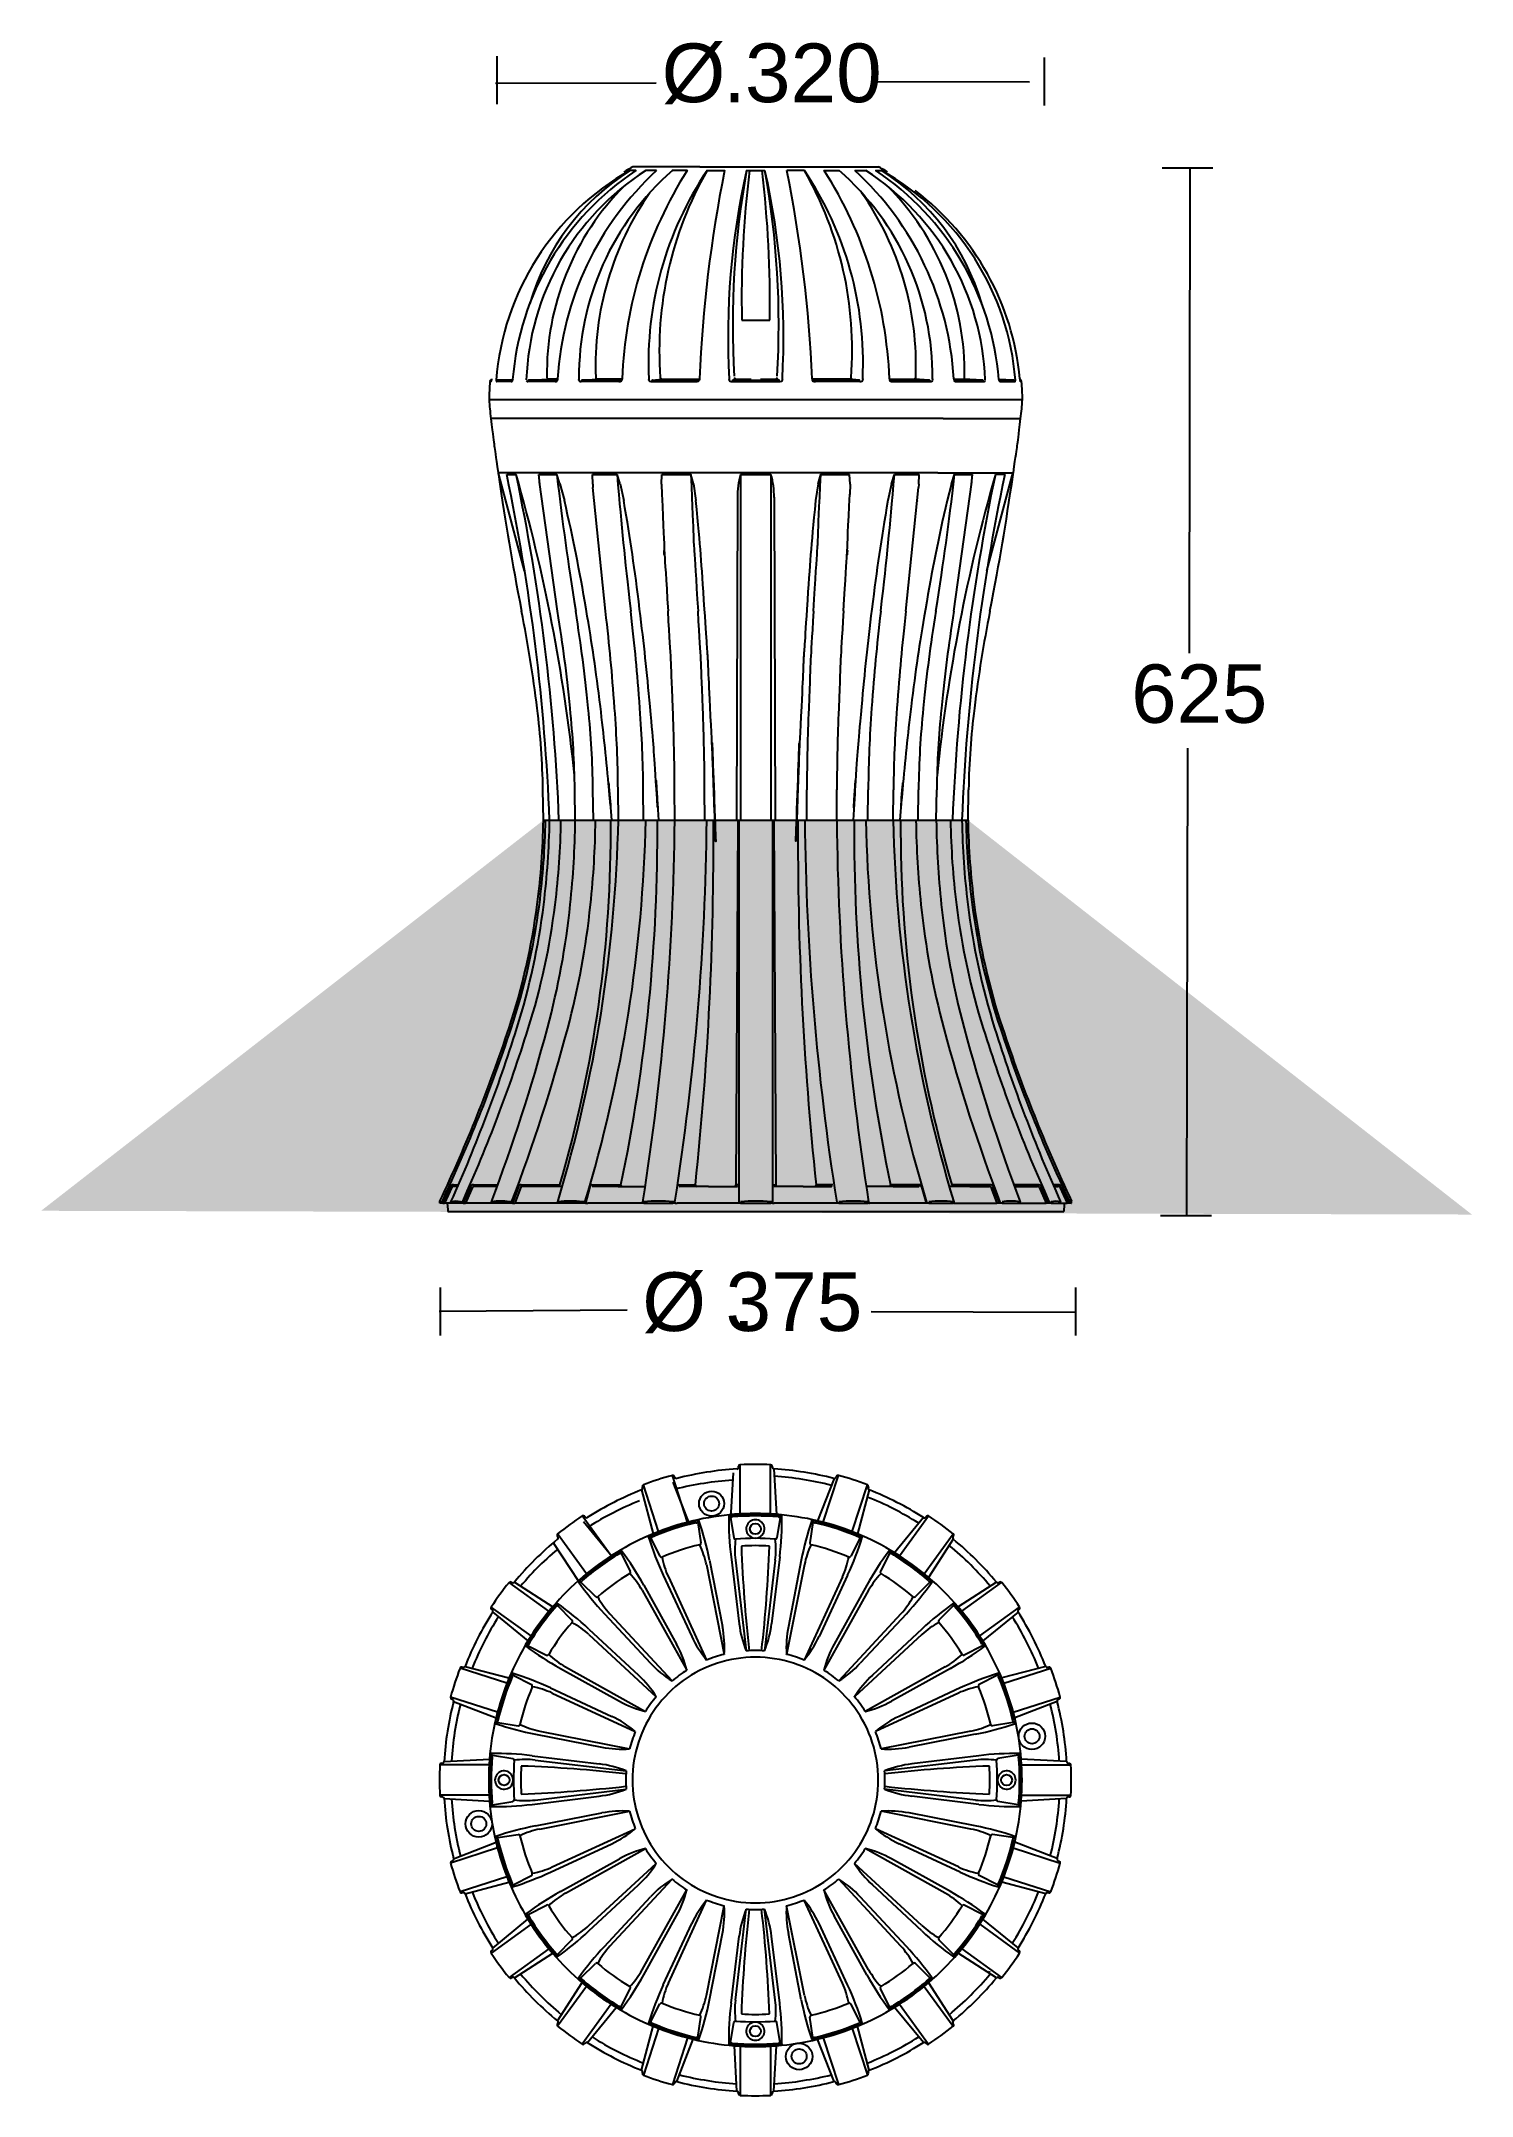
# Model space of a CAD drawing. Extents: x 0 to 195, y 0 to 280.
import ezdxf

# ---------------------------------------------------------------- set-up
doc = ezdxf.new("R2010")
doc.units = 0
doc.layers.add('LIVELLO_1', color=160, linetype='Continuous')
doc.styles.add('STD', font='txt')

# ---------------------------------------------------------------- blocks, each defined once
blk = doc.blocks.new('AI9-BLK1')
at = {"layer": 'LIVELLO_1'}
h = blk.add_hatch(color=2, dxfattribs=at)
h.dxf.hatch_style = 2
h.paths.add_polyline_path([(-28.98, 33.52), (28.77, 33.52), (97.29, -20.11), (-97.29, -19.6)])
at = {"layer": 'LIVELLO_1', "color": 7}
for p, q in [((-35.32, 137.43), (-35.32, 130.92)), ((39.14, 137.25), (39.14, 130.74)), ((-35.5, 133.76), (-13.64, 133.79)), ((16.28, 134.01), (37.12, 133.93)), ((-16.43, 121.89), (-17.2, 121.89)), ((-16.61, 122.37), (-16.82, 122.37)), ((-13.58, 121.89), (-15.05, 121.89)), ((-7.69, 122.37), (-2.72, 122.37)), ((-6.72, 121.89), (-4.34, 121.89)), ((-2.72, 122.37), (2.51, 122.37)), ((-1.35, 121.89), (1.15, 121.89)), ((2.51, 122.37), (7.49, 122.37)), ((6.52, 121.89), (4.14, 121.89)), ((7.49, 122.37), (11.72, 122.37)), ((11.72, 122.37), (14.79, 122.37)), ((13.38, 121.89), (14.85, 121.89)), ((14.79, 122.37), (16.41, 122.37)), ((16.41, 122.37), (16.61, 122.37)), ((17.47, 121.89), (17.52, 121.89)), ((17.51, 121.87), (17.53, 121.87)), ((55.15, 122.23), (62.08, 122.23)), ((58.93, 122.12), (58.83, 56.26)), ((-2, 101.52), (1.8, 101.52)), ((-36.11, 93.17), (-36.25, 93.17)), ((-36.08, 93.26), (-36.07, 93.3)), ((-36.04, 93.55), (-36.05, 93.45)), ((-36.04, 93.46), (-36.05, 93.36)), ((-36.04, 93.55), (-36.04, 93.46)), ((-33.37, 93.17), (-35.33, 93.17)), ((-33.18, 93.38), (-35.12, 93.38)), ((-35.12, 93.38), (-35.09, 93.38)), ((-35.09, 93.38), (-33.16, 93.48)), ((-33.17, 93.46), (-33.18, 93.36)), ((-33.16, 93.55), (-33.17, 93.46)), ((-27.37, 93.17), (-31.1, 93.17)), ((-27.06, 93.38), (-30.92, 93.38)), ((-30.92, 93.38), (-30.89, 93.38)), ((-30.89, 93.38), (-28.39, 93.52)), ((-27.05, 93.52), (-28.39, 93.52)), ((-27.05, 93.46), (-27.06, 93.36)), ((-27.05, 93.55), (-27.05, 93.46)), ((-24.16, 93.36), (-24.15, 93.46)), ((-24.15, 93.55), (-24.15, 93.46)), ((-18.7, 93.17), (-23.83, 93.17)), ((-18.31, 93.38), (-23.69, 93.38)), ((-23.69, 93.38), (-23.67, 93.38)), ((-23.67, 93.38), (-21.69, 93.52)), ((-18.3, 93.52), (-21.69, 93.52)), ((-18.3, 93.46), (-18.31, 93.36)), ((-18.29, 93.55), (-18.3, 93.46)), ((-14.65, 93.55), (-14.65, 93.46)), ((-14.65, 93.36), (-14.65, 93.46)), ((-14.16, 93.38), (-7.77, 93.38)), ((-14.16, 93.38), (-14.15, 93.38)), ((-14.15, 93.38), (-12.88, 93.52)), ((-12.88, 93.52), (-7.77, 93.52)), ((-8.16, 93.38), (-8.16, 93.38)), ((-7.76, 93.55), (-7.77, 93.46)), ((-7.77, 93.46), (-7.77, 93.36)), ((-3.72, 93.55), (-3.72, 93.46)), ((-3.72, 93.36), (-3.72, 93.46)), ((-3.26, 93.38), (-3.25, 93.38)), ((-3.25, 93.38), (-2.81, 93.52)), ((-2.81, 93.52), (-0.74, 93.52)), ((0.54, 93.52), (2.61, 93.52)), ((3.52, 93.55), (3.51, 93.46)), ((3.51, 93.46), (3.51, 93.36)), ((7.56, 93.55), (7.57, 93.46)), ((12.67, 93.52), (7.56, 93.52)), ((7.57, 93.46), (7.57, 93.36)), ((13.96, 93.38), (7.57, 93.38)), ((7.96, 93.38), (7.96, 93.38)), ((14.04, 93.17), (8.01, 93.17)), ((13.94, 93.38), (12.67, 93.52)), ((13.96, 93.38), (13.94, 93.38)), ((14.44, 93.55), (14.45, 93.46)), ((14.45, 93.36), (14.45, 93.46)), ((18.09, 93.55), (18.1, 93.46)), ((18.09, 93.52), (21.49, 93.52)), ((18.1, 93.46), (18.11, 93.36)), ((18.11, 93.38), (23.49, 93.38)), ((18.5, 93.17), (23.63, 93.17)), ((23.47, 93.38), (21.49, 93.52)), ((23.49, 93.38), (23.47, 93.38)), ((23.95, 93.55), (23.95, 93.46)), ((23.96, 93.36), (23.95, 93.46)), ((26.84, 93.55), (26.85, 93.46)), ((26.85, 93.52), (28.19, 93.52)), ((26.85, 93.46), (26.86, 93.36)), ((26.86, 93.38), (30.71, 93.38)), ((27.17, 93.17), (30.9, 93.17)), ((30.68, 93.38), (28.19, 93.52)), ((30.71, 93.38), (30.68, 93.38)), ((32.96, 93.55), (32.96, 93.46)), ((34.89, 93.38), (32.96, 93.48)), ((32.96, 93.46), (32.97, 93.36)), ((32.97, 93.38), (34.92, 93.38)), ((33.16, 93.17), (35.13, 93.17)), ((34.92, 93.38), (34.89, 93.38)), ((35.83, 93.55), (35.84, 93.46)), ((35.83, 93.55), (35.85, 93.45)), ((35.85, 93.36), (35.84, 93.46)), ((35.86, 93.3), (35.88, 93.26)), ((-36.37, 90.76), (36.17, 90.76)), ((-36.37, 90.76), (36.17, 90.76)), ((-35.68, 88.15), (-36.12, 88.15)), ((-32.2, 88.15), (-35.68, 88.15)), ((-25.57, 88.15), (-32.2, 88.15)), ((-16.45, 88.15), (-25.57, 88.15)), ((-5.74, 88.15), (-16.45, 88.15)), ((5.53, 88.15), (-5.74, 88.15)), ((16.25, 88.15), (5.53, 88.15)), ((25.37, 88.15), (16.25, 88.15)), ((25.37, 88.15), (31.99, 88.15)), ((31.99, 88.15), (35.47, 88.15)), ((35.47, 88.15), (35.92, 88.15)), ((-34.7, 80.78), (-35.13, 80.78)), ((-31.54, 67.43), (-35.04, 80.55)), ((-31.31, 80.78), (-34.7, 80.78)), ((-33.97, 80.56), (-32.69, 80.56)), ((-33.96, 80.55), (-33.96, 80.56)), ((-32.67, 80.55), (-32.67, 80.56)), ((-24.87, 80.78), (-31.31, 80.78)), ((-29.58, 80.56), (-27.15, 80.56)), ((-29.46, 79.23), (-29.58, 80.55)), ((-26.74, 79.27), (-27.15, 80.56)), ((-26.74, 79.27), (-26.13, 77.02)), ((-16.01, 80.78), (-24.87, 80.78)), ((-22.31, 80.56), (-18.96, 80.56)), ((-22.27, 79.23), (-22.31, 80.55)), ((-22.27, 79.23), (-22.24, 78.78)), ((-20.53, 61.97), (-22.24, 78.78)), ((-18.55, 79.27), (-18.96, 80.56)), ((-18.55, 79.27), (-18.06, 77.02)), ((-5.58, 80.78), (-16.01, 80.78)), ((-12.92, 79.23), (-12.86, 80.55)), ((-12.92, 79.23), (-12.88, 77.84)), ((-12.86, 80.56), (-8.93, 80.56)), ((-8.57, 79.27), (-8.93, 80.56)), ((-8.57, 79.27), (-8.23, 77.02)), ((5.38, 80.78), (-5.58, 80.78)), ((-2.17, 80.56), (1.97, 80.56)), ((-2.17, 80.56), (-2.17, 33.52)), ((1.97, 80.56), (1.97, 33.52)), ((15.8, 80.78), (5.38, 80.78)), ((8.37, 79.27), (8.03, 77.02)), ((8.73, 80.55), (12.66, 80.55)), ((12.72, 79.23), (12.66, 80.55)), ((12.72, 79.23), (12.68, 77.84)), ((24.67, 80.78), (15.8, 80.78)), ((18.35, 79.27), (17.86, 77.02)), ((18.35, 79.27), (18.76, 80.56)), ((18.76, 80.56), (22.11, 80.56)), ((18.76, 80.55), (22.11, 80.55)), ((20.33, 61.97), (22.04, 78.78)), ((22.07, 79.23), (22.04, 78.78)), ((22.07, 79.23), (22.11, 80.55)), ((24.67, 80.78), (31.11, 80.78)), ((26.53, 79.27), (25.93, 77.02)), ((26.85, 61.96), (29.29, 79.49)), ((26.95, 80.55), (29.38, 80.55)), ((29.25, 79.23), (29.38, 80.55)), ((31.11, 80.78), (34.5, 80.78)), ((31.33, 67.43), (34.83, 80.55)), ((32.47, 80.56), (32.47, 80.55)), ((33.76, 80.56), (32.49, 80.56)), ((33.76, 80.56), (33.76, 80.55)), ((34.5, 80.78), (34.93, 80.78)), ((34.83, 80.56), (34.83, 80.55)), ((-22.06, 76.86), (-22.09, 77.02)), ((-2.6, 77.44), (-2.74, 33.52)), ((2.4, 77.44), (2.54, 33.52)), ((21.86, 76.86), (21.89, 77.02)), ((58.6, 43.3), (58.48, -20.28)), ((-28.97, 33.52), (-29.04, 37.67)), ((-22.18, 33.52), (-22.24, 37.67)), ((-19.94, 36.42), (-19.7, 33.52)), ((-15.35, 33.52), (-15.4, 37.67)), ((-13.51, 36.42), (-13.33, 33.52)), ((-11.11, 33.52), (-11.13, 37.68)), ((-7.03, 33.52), (-7.05, 37.67)), ((-5.77, 36.42), (-5.67, 33.52)), ((5.57, 36.42), (5.47, 33.52)), ((6.83, 33.52), (6.85, 37.67)), ((10.91, 33.52), (10.93, 37.68)), ((13.31, 36.42), (13.13, 33.52)), ((15.15, 33.52), (15.2, 37.67)), ((18.58, 33.52), (18.62, 37.67)), ((19.74, 36.42), (19.5, 33.52)), ((21.98, 33.52), (22.04, 37.67)), ((24.45, 33.52), (24.51, 37.67)), ((28.77, 33.52), (28.84, 37.67)), ((-28.98, 33.52), (28.77, 33.52)), ((-28.97, 33.52), (28.77, 33.52)), ((-2.55, 33.52), (-2.81, -16.06)), ((-2.38, 33.52), (-2.38, -18.42)), ((2.18, 33.52), (2.18, -18.42)), ((2.35, 33.52), (2.61, -16.06)), ((-41.62, -16.32), (-42.66, -18.55)), ((-41.43, -16.41), (-42.43, -18.55)), ((-40.8, -16.28), (-41.23, -16.28)), ((-41.21, -16.06), (-40.53, -16.06)), ((-40.63, -16.28), (-40.8, -16.28)), ((-38.88, -16.32), (-39.87, -18.55)), ((-38.64, -16.41), (-39.58, -18.55)), ((-38.48, -16.06), (-35.19, -16.06)), ((-36.81, -16.28), (-38.43, -16.28)), ((-35.27, -16.28), (-36.81, -16.28)), ((-32.35, -16.32), (-33.19, -18.55)), ((-32.06, -16.41), (-32.87, -18.55)), ((-32, -16.06), (-26.75, -16.06)), ((-29.24, -16.28), (-31.88, -16.28)), ((-26.5, -16.28), (-29.24, -16.28)), ((-22.65, -16.32), (-23.26, -18.55)), ((-22.39, -16.06), (-18.43, -16.06)), ((-18.81, -16.28), (-22.22, -16.28)), ((-18.81, -16.28), (-15.13, -16.28)), ((-10.61, -16.06), (-8.31, -16.06)), ((-6.55, -16.28), (-10.4, -16.28)), ((-6.55, -16.28), (-2.64, -16.28)), ((-2.41, -16.06), (-2.81, -16.06)), ((2.21, -16.06), (2.61, -16.06)), ((6.34, -16.28), (2.44, -16.28)), ((6.34, -16.28), (10.19, -16.28)), ((10.4, -16.06), (8.11, -16.06)), ((14.96, -16.27), (15.02, -16.28)), ((18.6, -16.28), (15.02, -16.28)), ((22.19, -16.06), (18.22, -16.06)), ((18.6, -16.28), (22.02, -16.28)), ((22.45, -16.32), (23.06, -18.55)), ((29.03, -16.28), (26.3, -16.28)), ((31.8, -16.06), (26.55, -16.06)), ((29.03, -16.28), (31.68, -16.28)), ((31.86, -16.41), (32.67, -18.55)), ((32.14, -16.32), (32.99, -18.55)), ((38.28, -16.06), (34.99, -16.06)), ((35.07, -16.28), (36.61, -16.28)), ((36.61, -16.28), (38.23, -16.28)), ((38.43, -16.41), (39.39, -18.55)), ((38.68, -16.32), (39.67, -18.55)), ((41.01, -16.06), (40.33, -16.06)), ((40.42, -16.28), (40.59, -16.28)), ((40.59, -16.28), (41.02, -16.28)), ((41.23, -16.41), (42.23, -18.55)), ((41.42, -16.32), (42.46, -18.55)), ((-43.06, -18.55), (-43.05, -18.3)), ((-43.01, -18.55), (-43.06, -18.55)), ((-43.05, -18.3), (-43, -18.37)), ((-42.8, -18.55), (-43.01, -18.55)), ((-42.79, -18.42), (-42.8, -18.55)), ((-42.66, -18.55), (-42.8, -18.55)), ((-42.66, -18.55), (-42.43, -18.55)), ((-41.56, -18.55), (-42.43, -18.55)), ((-42.03, -18.76), (-41.98, -19.68)), ((-41.55, -18.55), (-41.56, -18.55)), ((-41.54, -18.37), (-41.55, -18.55)), ((-40.27, -18.55), (-41.55, -18.55)), ((-40, -18.55), (-40.27, -18.55)), ((-40, -18.42), (-40.26, -18.37)), ((-40, -18.42), (-40, -18.55)), ((-39.87, -18.55), (-40, -18.55)), ((-39.87, -18.55), (-39.58, -18.55)), ((-36.07, -18.55), (-39.58, -18.55)), ((-36.06, -18.38), (-36.07, -18.55)), ((-36.03, -18.55), (-36.07, -18.55)), ((-36.06, -18.38), (-36.03, -18.37)), ((-36.03, -18.37), (-36.03, -18.37)), ((-33.6, -18.55), (-36.03, -18.55)), ((-33.3, -18.55), (-33.6, -18.55)), ((-33.3, -18.42), (-33.3, -18.55)), ((-33.19, -18.55), (-33.3, -18.55)), ((-33.19, -18.55), (-32.87, -18.55)), ((-27.08, -18.55), (-32.87, -18.55)), ((-27.08, -18.39), (-27.08, -18.55)), ((-27, -18.55), (-27.08, -18.55)), ((-27, -18.37), (-26.99, -18.37)), ((-27, -18.37), (-26.99, -18.37)), ((-23.65, -18.55), (-27, -18.55)), ((-23.64, -18.37), (-23.65, -18.37)), ((-23.35, -18.55), (-23.65, -18.55)), ((-23.35, -18.42), (-23.35, -18.55)), ((-23.26, -18.55), (-23.35, -18.55)), ((-23.26, -18.55), (-22.95, -18.55)), ((-15.57, -18.55), (-22.95, -18.55)), ((-15.48, -18.55), (-15.57, -18.55)), ((-15.47, -18.41), (-15.48, -18.55)), ((-15.33, -18.55), (-15.48, -18.55)), ((-15.34, -18.37), (-15.32, -18.37)), ((-15.33, -18.37), (-15.32, -18.37)), ((-15.33, -18.55), (-11.39, -18.55)), ((-11.39, -18.37), (-11.4, -18.37)), ((-11.12, -18.55), (-11.39, -18.55)), ((-11.12, -18.42), (-11.12, -18.55)), ((-11.07, -18.55), (-11.12, -18.55)), ((-11.07, -18.55), (-10.8, -18.55)), ((-2.61, -18.55), (-10.8, -18.55)), ((-2.39, -18.55), (-2.61, -18.55)), ((-2.38, -18.42), (-2.39, -18.55)), ((-2.39, -18.55), (-2.39, -18.55)), ((-2.17, -18.55), (-2.39, -18.55)), ((-2.18, -18.37), (-2.17, -18.37)), ((-2.17, -18.37), (-2.17, -18.37)), ((-2.17, -18.55), (1.97, -18.55)), ((1.97, -18.37), (1.96, -18.37)), ((2.18, -18.55), (1.97, -18.55)), ((2.18, -18.42), (2.18, -18.55)), ((2.19, -18.55), (2.18, -18.55)), ((2.19, -18.55), (2.41, -18.55)), ((10.59, -18.55), (2.41, -18.55)), ((10.87, -18.55), (10.59, -18.55)), ((10.92, -18.55), (10.87, -18.55)), ((10.92, -18.42), (10.92, -18.55)), ((11.19, -18.55), (10.92, -18.55)), ((11.18, -18.37), (11.19, -18.37)), ((11.19, -18.37), (11.19, -18.37)), ((11.19, -18.55), (15.13, -18.55)), ((15.13, -18.37), (15.12, -18.37)), ((15.27, -18.55), (15.13, -18.55)), ((15.27, -18.55), (15.27, -18.41)), ((15.27, -18.55), (15.36, -18.55)), ((22.75, -18.55), (15.36, -18.55)), ((23.06, -18.55), (22.75, -18.55)), ((23.15, -18.55), (23.06, -18.55)), ((23.15, -18.42), (23.15, -18.55)), ((23.45, -18.55), (23.15, -18.55)), ((23.43, -18.37), (23.45, -18.37)), ((23.44, -18.37), (23.45, -18.37)), ((23.45, -18.55), (26.8, -18.55)), ((26.79, -18.37), (26.79, -18.37)), ((26.88, -18.55), (26.8, -18.55)), ((26.88, -18.55), (26.87, -18.39)), ((26.88, -18.55), (32.67, -18.55)), ((32.99, -18.55), (32.67, -18.55)), ((33.1, -18.55), (32.99, -18.55)), ((33.4, -18.55), (33.1, -18.55)), ((33.39, -18.37), (33.4, -18.37)), ((33.4, -18.55), (35.83, -18.55)), ((35.86, -18.38), (35.82, -18.37)), ((35.87, -18.55), (35.83, -18.55)), ((35.87, -18.55), (35.86, -18.38)), ((35.87, -18.55), (39.39, -18.55)), ((39.67, -18.55), (39.39, -18.55)), ((39.8, -18.55), (39.67, -18.55)), ((39.8, -18.42), (39.8, -18.55)), ((40.07, -18.55), (39.8, -18.55)), ((40.07, -18.55), (41.35, -18.55)), ((41.36, -18.55), (41.35, -18.38)), ((41.36, -18.55), (41.35, -18.55)), ((41.36, -18.55), (42.23, -18.55)), ((41.83, -18.76), (41.78, -19.68)), ((42.46, -18.55), (42.23, -18.55)), ((42.6, -18.55), (42.46, -18.55)), ((42.59, -18.42), (42.6, -18.55)), ((42.81, -18.55), (42.6, -18.55)), ((42.8, -18.37), (42.85, -18.3)), ((42.81, -18.55), (42.86, -18.55)), ((42.86, -18.55), (42.85, -18.3)), ((-41.98, -19.68), (41.78, -19.68)), ((61.88, -20.27), (54.95, -20.27)), ((-43, -30.03), (-43, -36.54)), ((43.39, -30.03), (43.39, -36.54)), ((-43.17, -33.27), (-17.59, -33.06)), ((15.61, -33.31), (43.33, -33.37)), ((-11.43, -55.6), (-11.45, -55.6)), ((-11.45, -55.6), (-11.44, -55.6)), ((-9.37, -61.96), (-11.44, -55.6)), ((-11.18, -55.73), (-11.12, -55.85)), ((-3.19, -55.24), (-3.53, -61.41)), ((-2.44, -54.48), (-2.44, -54.34)), ((-2.43, -54.35), (-2.44, -54.34)), ((-2.22, -54.14), (-2.22, -54.14)), ((-2.22, -60.83), (-2.22, -54.14)), ((1.93, -54.14), (1.91, -54.14)), ((1.91, -54.14), (1.92, -54.14)), ((1.92, -60.83), (1.92, -54.14)), ((2.13, -54.34), (2.14, -54.48)), ((2.36, -54.71), (2.7, -60.89)), ((9.07, -61.96), (11.14, -55.6)), ((10.82, -55.85), (10.87, -55.73)), ((10.87, -55.73), (10.87, -55.73)), ((11.14, -55.6), (11.14, -55.6)), ((-15.62, -57.56), (-14.04, -63.53)), ((-15.49, -57.27), (-15.52, -57.14)), ((-15.51, -57.14), (-15.52, -57.14)), ((-15.38, -56.88), (-15.37, -56.88)), ((-13.31, -63.24), (-15.38, -56.88)), ((-11.37, -56.53), (-9.13, -62.3)), ((10.54, -56.01), (8.3, -61.77)), ((13.01, -63.24), (15.08, -56.88)), ((15.31, -57.56), (13.74, -63.53)), ((15.07, -56.88), (15.08, -56.87)), ((15.08, -56.88), (15.07, -56.88)), ((15.21, -57.14), (15.18, -57.27)), ((-23.69, -61.11), (-23.7, -61.12)), ((-23.7, -61.12), (-23.7, -61.11)), ((-19.76, -66.53), (-23.69, -61.11)), ((-23.4, -61.15), (-23.32, -61.26)), ((-3.53, -61.28), (-3.53, -61.3)), ((-3.53, -61.3), (-3.09, -64.06)), ((3.22, -61.3), (2.78, -64.06)), ((3.22, -61.28), (3.22, -61.3)), ((3.33, -61.07), (3.46, -61.09)), ((3.47, -61.11), (3.46, -61.09)), ((3.46, -61.09), (3.46, -61.09)), ((22.69, -61.32), (18.79, -66.11)), ((19.46, -66.53), (23.39, -61.11)), ((23.01, -61.26), (23.1, -61.15)), ((23.1, -61.16), (23.1, -61.15)), ((23.39, -61.11), (23.39, -61.12)), ((-27.03, -63.95), (-27.1, -63.84)), ((-27.09, -63.84), (-27.1, -63.84)), ((-27.05, -63.55), (-27.04, -63.54)), ((-23.11, -68.96), (-27.05, -63.55)), ((-23.53, -61.84), (-19.61, -66.63)), ((-14.41, -64.08), (-14.41, -64.09)), ((-14.41, -64.09), (-13.13, -66.58)), ((-7.99, -61.99), (-7.99, -62.01)), ((-7.99, -62.01), (-7.55, -64.77)), ((-7.96, -61.75), (-7.83, -61.73)), ((-7.83, -61.73), (-7.82, -61.74)), ((-7.82, -61.75), (-7.82, -61.74)), ((-2.85, -64.25), (-2.88, -64.33)), ((2.54, -64.25), (2.58, -64.33)), ((7.68, -62.01), (7.25, -64.77)), ((7.69, -61.99), (7.68, -62.01)), ((14.1, -64.09), (12.83, -66.58)), ((14.11, -64.08), (14.1, -64.09)), ((14.28, -63.9), (14.39, -63.96)), ((14.39, -63.96), (14.39, -63.97)), ((14.39, -63.98), (14.39, -63.97)), ((22.81, -68.96), (26.74, -63.55)), ((26.76, -64.27), (23.41, -69.47)), ((26.75, -63.55), (26.73, -63.54)), ((26.73, -63.54), (26.74, -63.54)), ((-27.59, -64.79), (-24.23, -69.98)), ((-18.48, -65.89), (-18.36, -65.83)), ((-18.44, -66.13), (-18.43, -66.14)), ((-18.43, -66.14), (-17.16, -68.63)), ((-18.36, -65.83), (-18.35, -65.83)), ((-18.35, -65.84), (-18.35, -65.83)), ((-12.85, -66.69), (-12.86, -66.78)), ((-7.72, -65.03), (-7.66, -65.09)), ((-3.46, -66.67), (-2.35, -75.78)), ((3.16, -66.67), (2.04, -75.78)), ((7.42, -65.03), (7.35, -65.09)), ((12.54, -66.69), (12.55, -66.78)), ((18.13, -66.14), (16.85, -68.63)), ((18.13, -66.13), (18.13, -66.14)), ((-17.24, -68.93), (-17.17, -68.97)), ((-12.69, -69.17), (-8.81, -77.49)), ((-11.99, -69.4), (-6.78, -80.7)), ((-6.82, -67.72), (-4.39, -79.93)), ((-6.39, -67.13), (-4.63, -76.14)), ((-2.87, -67.1), (-1.4, -79.46)), ((2.56, -67.1), (1.1, -79.46)), ((6.52, -67.72), (4.09, -79.93)), ((6.09, -67.13), (4.33, -76.14)), ((11.68, -69.4), (6.47, -80.7)), ((12.38, -69.17), (8.5, -77.49)), ((16.94, -68.93), (16.86, -68.97)), ((-33.64, -70.14), (-33.65, -70.15)), ((-33.65, -70.15), (-33.65, -70.14)), ((-28.23, -74.07), (-33.64, -70.14)), ((-33.35, -70.09), (-33.24, -70.16)), ((-32.93, -70.12), (-27.72, -73.47)), ((-23.9, -70.09), (-23.89, -70.11)), ((-23.89, -70.11), (-21.91, -72.08)), ((-21.6, -72.09), (-21.59, -72.18)), ((-15.55, -71.22), (-9.47, -82.08)), ((-15.33, -70.52), (-10.87, -78.54)), ((15.25, -71.22), (9.16, -82.08)), ((15.02, -70.52), (10.57, -78.54)), ((21.3, -72.09), (21.28, -72.18)), ((23.58, -70.11), (21.61, -72.08)), ((23.6, -70.09), (23.58, -70.11)), ((23.81, -69.98), (23.9, -70.07)), ((23.9, -70.07), (23.9, -70.08)), ((23.9, -70.09), (23.9, -70.08)), ((32.62, -70.12), (27.42, -73.47)), ((27.92, -74.07), (33.34, -70.14)), ((32.93, -70.16), (33.05, -70.09)), ((33.05, -70.1), (33.05, -70.09)), ((33.34, -70.14), (33.34, -70.15)), ((-36.08, -73.49), (-36.07, -73.49)), ((-30.66, -77.42), (-36.08, -73.49)), ((-35.94, -73.87), (-36.04, -73.78)), ((-36.03, -73.78), (-36.04, -73.78)), ((-35.87, -74.19), (-31.08, -78.09)), ((-27.21, -73.07), (-27.12, -72.98)), ((-27.12, -72.98), (-27.11, -72.98)), ((-27.1, -72.99), (-27.11, -72.98)), ((-27.1, -73.28), (-27.08, -73.3)), ((-27.08, -73.3), (-25.11, -75.28)), ((-20.68, -74.4), (-14.43, -81.12)), ((-19.95, -74.41), (-11.49, -83.55)), ((19.64, -74.41), (11.19, -83.55)), ((20.38, -74.4), (14.12, -81.12)), ((26.78, -73.3), (24.8, -75.28)), ((26.79, -73.28), (26.78, -73.3)), ((30.36, -77.42), (35.77, -73.49)), ((35.57, -74.18), (30.78, -78.09)), ((35.73, -73.78), (35.63, -73.87)), ((35.78, -73.5), (35.77, -73.49)), ((35.77, -73.49), (35.78, -73.49)), ((-25.09, -75.58), (-25.01, -75.6)), ((-22.78, -76.5), (-16.06, -82.76)), ((-22.78, -77.24), (-13.63, -85.69)), ((22.47, -77.24), (13.33, -85.69)), ((22.48, -76.5), (15.76, -82.76)), ((24.79, -75.58), (24.7, -75.6)), ((-31.06, -78.74), (-31.05, -78.75)), ((-31.05, -78.75), (-28.55, -80.02)), ((-28.26, -79.94), (-28.22, -80.02)), ((-6.78, -80.7), (-6.78, -80.69)), ((-4.39, -79.93), (-4.4, -79.92)), ((-1.4, -79.46), (-1.4, -79.44)), ((1.1, -79.46), (1.1, -79.44)), ((4.09, -79.93), (4.09, -79.92)), ((6.47, -80.7), (6.47, -80.69)), ((27.96, -79.94), (27.91, -80.02)), ((30.74, -78.75), (28.25, -80.02)), ((30.76, -78.74), (30.74, -78.75)), ((31, -78.7), (31.06, -78.83)), ((31.05, -78.84), (31.05, -78.83)), ((31.06, -78.83), (31.05, -78.83)), ((-40.31, -81.79), (-40.32, -81.81)), ((-40.32, -81.81), (-40.32, -81.81)), ((-33.95, -83.87), (-40.32, -81.81)), ((-39.64, -81.57), (-33.66, -83.14)), ((-33.29, -82.6), (-33.23, -82.48)), ((-33.23, -82.48), (-33.22, -82.49)), ((-33.21, -82.49), (-33.22, -82.49)), ((-33.12, -82.77), (-33.1, -82.78)), ((-33.1, -82.78), (-30.61, -84.05)), ((-26.67, -81.85), (-18.64, -86.31)), ((-25.97, -81.63), (-15.11, -87.71)), ((-11.49, -83.55), (-11.5, -83.53)), ((-9.47, -82.08), (-9.48, -82.07)), ((9.16, -82.08), (9.17, -82.07)), ((11.19, -83.55), (11.2, -83.53)), ((25.66, -81.63), (14.8, -87.71)), ((26.37, -81.85), (18.34, -86.31)), ((32.79, -82.78), (30.3, -84.05)), ((32.81, -82.77), (32.79, -82.78)), ((39.33, -81.56), (33.35, -83.14)), ((33.64, -83.87), (40.01, -81.81)), ((39.62, -81.69), (39.75, -81.67)), ((39.75, -81.67), (39.75, -81.67)), ((40.01, -81.81), (40.01, -81.81)), ((-41.6, -85.74), (-41.59, -85.73)), ((-35.23, -87.81), (-41.6, -85.74)), ((-41.46, -86), (-41.47, -86.01)), ((-41.34, -86.05), (-41.47, -86.01)), ((-41.19, -86.34), (-35.42, -88.57)), ((-30.5, -84.34), (-30.41, -84.33)), ((-28.02, -84.49), (-19.69, -88.37)), ((-27.79, -85.19), (-16.48, -90.41)), ((-13.63, -85.69), (-13.65, -85.68)), ((13.33, -85.69), (13.34, -85.68)), ((27.48, -85.19), (16.17, -90.41)), ((27.71, -84.49), (19.39, -88.37)), ((30.2, -84.34), (30.11, -84.33)), ((34.92, -87.81), (41.29, -85.74)), ((40.88, -86.33), (35.11, -88.57)), ((41.16, -86.01), (41.04, -86.05)), ((41.29, -85.75), (41.29, -85.73)), ((41.29, -85.73), (41.3, -85.73)), ((-35.2, -89.19), (-35.19, -89.19)), ((-35.19, -89.19), (-32.42, -89.63)), ((-15.11, -87.71), (-15.12, -87.7)), ((14.8, -87.71), (14.81, -87.7)), ((34.88, -89.19), (32.11, -89.63)), ((34.9, -89.19), (34.88, -89.19)), ((35.14, -89.22), (35.16, -89.36)), ((35.14, -89.37), (35.15, -89.36)), ((35.16, -89.36), (35.15, -89.36)), ((-32.17, -89.46), (-32.1, -89.52)), ((-30.06, -90.79), (-21.05, -92.54)), ((-29.47, -90.36), (-17.25, -92.79)), ((-16.48, -90.41), (-16.49, -90.4)), ((16.17, -90.41), (16.19, -90.4)), ((29.16, -90.36), (16.95, -92.79)), ((29.76, -90.79), (20.74, -92.54)), ((31.86, -89.46), (31.8, -89.52)), ((-43.06, -94.95), (-43.06, -94.96)), ((-43.06, -94.96), (-43.06, -94.95)), ((-36.36, -94.95), (-43.06, -94.95)), ((-42.85, -94.74), (-42.72, -94.73)), ((-42.48, -94.52), (-36.31, -94.17)), ((-36.13, -93.54), (-36.1, -93.41)), ((-36.09, -93.41), (-36.1, -93.41)), ((-36.1, -93.41), (-36.1, -93.41)), ((-35.91, -93.65), (-35.89, -93.65)), ((-35.89, -93.65), (-33.13, -94.09)), ((-32.94, -94.33), (-32.86, -94.29)), ((-30.53, -93.71), (-21.41, -94.83)), ((-30.09, -94.31), (-17.72, -95.78)), ((-17.25, -92.79), (-17.27, -92.78)), ((16.95, -92.79), (16.96, -92.78)), ((29.79, -94.31), (17.42, -95.78)), ((30.22, -93.71), (21.11, -94.83)), ((32.63, -94.33), (32.56, -94.29)), ((35.59, -93.65), (32.82, -94.09)), ((35.6, -93.65), (35.59, -93.65)), ((42.18, -94.51), (36, -94.17)), ((36.06, -94.95), (42.75, -94.95)), ((42.41, -94.73), (42.55, -94.74)), ((42.54, -94.74), (42.55, -94.74)), ((42.75, -94.95), (42.75, -94.96)), ((-17.72, -95.78), (-17.74, -95.77)), ((17.42, -95.78), (17.43, -95.77)), ((-43.06, -99.09), (-43.06, -99.09)), ((-36.36, -99.09), (-43.06, -99.09)), ((-42.85, -99.3), (-42.85, -99.31)), ((-42.72, -99.32), (-42.85, -99.31)), ((-42.48, -99.53), (-36.31, -99.88)), ((-35.91, -100.4), (-35.89, -100.4)), ((-35.89, -100.4), (-33.13, -99.96)), ((-32.94, -99.72), (-32.86, -99.76)), ((-30.53, -100.33), (-21.41, -99.21)), ((-30.09, -99.74), (-17.72, -98.27)), ((-17.72, -98.27), (-17.74, -98.28)), ((29.79, -99.74), (17.42, -98.27)), ((17.42, -98.27), (17.43, -98.28)), ((30.22, -100.33), (21.11, -99.21)), ((32.63, -99.72), (32.56, -99.76)), ((35.59, -100.4), (32.82, -99.96)), ((35.6, -100.4), (35.59, -100.4)), ((35.82, -100.51), (35.8, -100.63)), ((42.18, -99.53), (36, -99.88)), ((36.06, -99.09), (42.75, -99.09)), ((42.55, -99.31), (42.41, -99.32)), ((42.75, -99.1), (42.75, -99.09)), ((42.75, -99.09), (42.76, -99.09)), ((-30.06, -103.26), (-21.05, -101.5)), ((-29.47, -103.69), (-17.25, -101.26)), ((-17.25, -101.26), (-17.27, -101.26)), ((29.16, -103.69), (16.95, -101.26)), ((16.95, -101.26), (16.96, -101.26)), ((29.76, -103.26), (20.74, -101.5)), ((35.78, -100.64), (35.79, -100.64)), ((35.8, -100.63), (35.79, -100.64)), ((-41.19, -107.72), (-35.42, -105.48)), ((-35.45, -104.83), (-35.46, -104.69)), ((-35.46, -104.69), (-35.45, -104.69)), ((-35.45, -104.68), (-35.45, -104.69)), ((-35.2, -104.86), (-35.19, -104.86)), ((-35.19, -104.86), (-32.42, -104.42)), ((-32.17, -104.59), (-32.1, -104.53)), ((-28.02, -109.55), (-19.69, -105.68)), ((-27.79, -108.85), (-16.48, -103.64)), ((-16.48, -103.64), (-16.49, -103.64)), ((27.48, -108.85), (16.17, -103.64)), ((16.17, -103.64), (16.19, -103.64)), ((27.71, -109.55), (19.39, -105.68)), ((31.86, -104.59), (31.8, -104.53)), ((34.88, -104.86), (32.11, -104.42)), ((34.9, -104.86), (34.88, -104.86)), ((40.88, -107.71), (35.11, -105.48)), ((-35.23, -106.24), (-41.6, -108.31)), ((-41.6, -108.3), (-41.59, -108.31)), ((-41.59, -108.31), (-41.6, -108.31)), ((-26.67, -112.2), (-18.64, -107.74)), ((-25.97, -112.42), (-15.11, -106.33)), ((-22.78, -116.81), (-13.63, -108.36)), ((-15.11, -106.33), (-15.12, -106.34)), ((-13.63, -108.36), (-13.65, -108.37)), ((22.47, -116.81), (13.33, -108.36)), ((13.33, -108.36), (13.34, -108.37)), ((25.66, -112.42), (14.8, -106.33)), ((14.8, -106.33), (14.81, -106.34)), ((26.37, -112.2), (18.34, -107.74)), ((34.92, -106.24), (41.29, -108.31)), ((41.04, -107.99), (41.16, -108.04)), ((41.16, -108.05), (41.16, -108.04)), ((41.29, -108.31), (41.29, -108.31)), ((-33.95, -110.17), (-40.32, -112.24)), ((-39.64, -112.49), (-33.66, -110.91)), ((-33.12, -111.27), (-33.1, -111.27)), ((-33.1, -111.27), (-30.61, -110)), ((-30.5, -109.71), (-30.41, -109.72)), ((-22.78, -117.54), (-16.06, -111.29)), ((-19.95, -119.64), (-11.49, -110.5)), ((-11.49, -110.5), (-11.5, -110.51)), ((19.64, -119.64), (11.19, -110.5)), ((11.19, -110.5), (11.2, -110.51)), ((22.48, -117.54), (15.76, -111.29)), ((30.2, -109.71), (30.11, -109.72)), ((32.79, -111.27), (30.3, -110)), ((32.81, -111.27), (32.79, -111.27)), ((32.9, -111.56), (32.91, -111.56)), ((32.92, -111.57), (32.91, -111.56)), ((32.99, -111.45), (32.92, -111.57)), ((39.33, -112.48), (33.35, -110.91)), ((33.64, -110.17), (40.01, -112.24)), ((-40.32, -112.24), (-40.32, -112.24)), ((-39.92, -112.35), (-40.06, -112.38)), ((-40.05, -112.38), (-40.06, -112.38)), ((-31.05, -115.3), (-28.55, -114.02)), ((-28.26, -114.11), (-28.22, -114.03)), ((-20.68, -119.65), (-14.43, -112.92)), ((-15.55, -122.83), (-9.47, -111.97)), ((-11.99, -124.65), (-6.78, -113.34)), ((-9.47, -111.97), (-9.48, -111.98)), ((-6.82, -126.32), (-4.39, -114.12)), ((-6.78, -113.34), (-6.78, -113.35)), ((-4.39, -114.12), (-4.4, -114.13)), ((6.52, -126.32), (4.09, -114.12)), ((4.09, -114.12), (4.09, -114.13)), ((11.68, -124.65), (6.47, -113.34)), ((6.47, -113.34), (6.47, -113.35)), ((15.25, -122.83), (9.16, -111.97)), ((9.16, -111.97), (9.17, -111.98)), ((20.38, -119.65), (14.12, -112.92)), ((27.96, -114.11), (27.91, -114.03)), ((30.74, -115.3), (28.25, -114.02)), ((40.01, -112.25), (40.01, -112.24)), ((40.01, -112.24), (40.02, -112.24)), ((-30.66, -116.62), (-36.08, -120.55)), ((-35.87, -119.87), (-31.08, -115.96)), ((-31.35, -115.21), (-31.36, -115.22)), ((-31.3, -115.34), (-31.36, -115.22)), ((-31.36, -115.22), (-31.36, -115.22)), ((-31.06, -115.3), (-31.05, -115.3)), ((-15.33, -123.53), (-10.87, -115.51)), ((-12.69, -124.88), (-8.81, -116.55)), ((-2.87, -126.95), (-1.4, -114.59)), ((-1.4, -114.59), (-1.4, -114.61)), ((2.56, -126.95), (1.1, -114.59)), ((1.1, -114.59), (1.1, -114.61)), ((12.38, -124.88), (8.5, -116.55)), ((15.02, -123.53), (10.57, -115.51)), ((30.36, -116.62), (35.77, -120.55)), ((30.76, -115.3), (30.74, -115.3)), ((35.57, -119.86), (30.78, -115.96)), ((-28.23, -119.97), (-33.64, -123.9)), ((-27.08, -120.75), (-25.11, -118.77)), ((-25.09, -118.46), (-25.01, -118.45)), ((-6.39, -126.92), (-4.63, -117.91)), ((-3.46, -127.38), (-2.35, -118.27)), ((3.16, -127.38), (2.04, -118.27)), ((6.09, -126.92), (4.33, -117.91)), ((24.79, -118.46), (24.7, -118.45)), ((26.78, -120.75), (24.8, -118.77)), ((27.92, -119.97), (33.34, -123.9)), ((-36.08, -120.55), (-36.07, -120.57)), ((-36.07, -120.57), (-36.08, -120.56)), ((-32.92, -123.92), (-27.72, -120.57)), ((-27.1, -120.76), (-27.08, -120.75)), ((-23.89, -123.94), (-21.91, -121.97)), ((-21.6, -121.96), (-21.59, -121.86)), ((21.3, -121.96), (21.28, -121.86)), ((23.58, -123.94), (21.61, -121.97)), ((26.79, -120.76), (26.78, -120.75)), ((26.79, -121.06), (26.8, -121.07)), ((26.81, -121.07), (26.8, -121.07)), ((26.91, -120.98), (26.81, -121.07)), ((32.62, -123.92), (27.42, -120.57)), ((35.63, -120.18), (35.73, -120.26)), ((35.73, -120.26), (35.73, -120.26)), ((35.77, -120.55), (35.77, -120.57)), ((-33.64, -123.9), (-33.65, -123.9)), ((-33.24, -123.88), (-33.35, -123.96)), ((-33.35, -123.95), (-33.35, -123.96)), ((-27.06, -129.78), (-23.71, -124.58)), ((-23.11, -125.09), (-27.05, -130.5)), ((-24.2, -123.96), (-24.21, -123.96)), ((-24.21, -123.97), (-24.21, -123.96)), ((-24.12, -124.07), (-24.21, -123.97)), ((-23.9, -123.95), (-23.89, -123.94)), ((-18.43, -127.9), (-17.16, -125.41)), ((-17.24, -125.12), (-17.17, -125.07)), ((18.13, -127.9), (16.85, -125.41)), ((16.94, -125.12), (16.86, -125.07)), ((22.8, -125.09), (26.74, -130.5)), ((26.76, -129.77), (23.41, -124.58)), ((23.6, -123.95), (23.58, -123.94)), ((31.63, -123.24), (31.75, -123.04)), ((33.05, -123.96), (32.93, -123.88)), ((33.33, -123.91), (33.34, -123.9)), ((33.34, -123.9), (33.35, -123.9)), ((-19.76, -127.52), (-23.69, -132.93)), ((-23, -132.73), (-19.09, -127.94)), ((-18.44, -127.92), (-18.43, -127.9)), ((-14.41, -129.96), (-13.13, -127.47)), ((-12.85, -127.36), (-12.86, -127.27)), ((12.54, -127.36), (12.55, -127.27)), ((14.1, -129.96), (12.83, -127.47)), ((18.04, -128.21), (18.05, -128.21)), ((18.06, -128.22), (18.05, -128.21)), ((18.18, -128.16), (18.06, -128.22)), ((18.13, -127.92), (18.13, -127.9)), ((22.7, -132.72), (18.79, -127.94)), ((19.46, -127.52), (23.39, -132.93)), ((-27.1, -130.21), (-27.03, -130.09)), ((-27.05, -130.49), (-27.04, -130.51)), ((-27.04, -130.51), (-27.05, -130.51)), ((-15.62, -136.49), (-14.04, -130.51)), ((-13.31, -130.8), (-15.38, -137.17)), ((-14.7, -130.06), (-14.7, -130.08)), ((-14.58, -130.15), (-14.7, -130.08)), ((-14.7, -130.08), (-14.7, -130.08)), ((-14.41, -129.97), (-14.41, -129.96)), ((-7.99, -132.04), (-7.55, -129.28)), ((-7.72, -129.02), (-7.66, -128.96)), ((-3.53, -132.75), (-3.09, -129.98)), ((-2.85, -129.8), (-2.88, -129.71)), ((2.54, -129.8), (2.58, -129.71)), ((3.22, -132.75), (2.78, -129.98)), ((7.68, -132.04), (7.25, -129.28)), ((7.42, -129.02), (7.35, -128.96)), ((13.01, -130.8), (15.08, -137.17)), ((15.32, -136.49), (13.74, -130.51)), ((14.11, -129.97), (14.1, -129.96)), ((26.72, -130.09), (26.79, -130.21)), ((26.74, -130.5), (26.73, -130.51)), ((26.79, -130.21), (26.79, -130.21)), ((-23.69, -132.93), (-23.7, -132.93)), ((-23.32, -132.79), (-23.4, -132.89)), ((-23.4, -132.89), (-23.4, -132.89)), ((-9.37, -132.08), (-11.44, -138.45)), ((-10.84, -138.04), (-8.61, -132.28)), ((-7.99, -132.06), (-7.99, -132.04)), ((-3.77, -132.94), (-3.77, -132.95)), ((-3.77, -132.96), (-3.77, -132.95)), ((-3.64, -132.99), (-3.77, -132.96)), ((-3.53, -132.76), (-3.53, -132.75)), ((-2.66, -139.34), (-3.01, -133.16)), ((-2.22, -133.21), (-2.22, -139.91)), ((1.92, -133.21), (1.92, -139.91)), ((2.36, -139.34), (2.7, -133.16)), ((3.22, -132.76), (3.22, -132.75)), ((7.51, -132.3), (7.51, -132.31)), ((7.52, -132.32), (7.51, -132.31)), ((7.65, -132.3), (7.52, -132.32)), ((7.69, -132.06), (7.68, -132.04)), ((10.54, -138.04), (8.3, -132.28)), ((9.07, -132.08), (11.14, -138.45)), ((23.38, -132.94), (23.39, -132.93)), ((23.39, -132.93), (23.39, -132.94)), ((-15.52, -136.91), (-15.49, -136.78)), ((15.18, -136.78), (15.21, -136.91)), ((15.21, -136.9), (15.21, -136.91)), ((-15.39, -137.17), (-15.37, -137.17)), ((-15.37, -137.17), (-15.38, -137.18)), ((-11.44, -138.45), (-11.45, -138.45)), ((-11.12, -138.2), (-11.18, -138.32)), ((-11.18, -138.31), (-11.18, -138.32)), ((-2.44, -139.7), (-2.44, -139.57)), ((2.14, -139.57), (2.13, -139.7)), ((2.13, -139.7), (2.13, -139.7)), ((11.13, -138.45), (11.14, -138.45)), ((11.14, -138.45), (11.14, -138.45)), ((15.08, -137.17), (15.07, -137.17)), ((-2.23, -139.91), (-2.22, -139.91)), ((-2.22, -139.91), (-2.22, -139.91)), ((1.92, -139.91), (1.91, -139.91))]:
    blk.add_line(p, q, dxfattribs=at)
for points in [[(-17.2, 121.89), (-17.2, 121.88), (-17.21, 121.88), (-17.21, 121.88), (-17.21, 121.87)], [(-7.69, 122.37), (-11.92, 122.37), (-14.99, 122.37), (-16.61, 122.37)], [(-16.43, 121.89), (-16.43, 121.88), (-16.43, 121.88), (-16.44, 121.88), (-16.44, 121.87)], [(-9.42, 121.89), (-11.44, 121.89), (-11.44, 121.88), (-11.45, 121.88), (-11.45, 121.88), (-11.45, 121.87)], [(-9.42, 121.89), (-9.42, 121.88), (-9.42, 121.88), (-9.42, 121.88), (-9.42, 121.87)], [(-6.72, 121.89), (-6.72, 121.88), (-6.72, 121.88), (-6.73, 121.88), (-6.73, 121.87)], [(-4.34, 121.89), (-4.34, 121.88), (-4.34, 121.88), (-4.35, 121.87)], [(-1.35, 121.89), (-1.35, 121.88), (-1.35, 121.88), (-1.35, 121.88), (-1.35, 121.87)], [(1.15, 121.87), (1.15, 121.88), (1.15, 121.88), (1.15, 121.89)], [(6.52, 121.87), (6.52, 121.88), (6.52, 121.88), (6.52, 121.89)], [(9.22, 121.87), (9.22, 121.88), (9.22, 121.88), (9.22, 121.89), (11.24, 121.89)], [(11.25, 121.87), (11.25, 121.88), (11.25, 121.88), (11.24, 121.88), (11.24, 121.89)], [(16.24, 121.87), (16.23, 121.88), (16.23, 121.88), (16.23, 121.88), (16.22, 121.89), (16.99, 121.89)], [(17.49, 121.87), (17.51, 121.87), (17.68, 121.76)], [(-35.26, 93.31), (-35.27, 93.3), (-35.28, 93.29), (-35.3, 93.27), (-35.3, 93.26), (-35.31, 93.25), (-35.32, 93.23), (-35.32, 93.21), (-35.33, 93.2), (-35.33, 93.19), (-35.33, 93.17)], [(-35.12, 93.38), (-35.14, 93.37), (-35.15, 93.37), (-35.17, 93.37), (-35.18, 93.36), (-35.2, 93.36), (-35.21, 93.35), (-35.23, 93.34), (-35.24, 93.33), (-35.25, 93.33), (-35.26, 93.31)], [(-31.04, 93.31), (-31.05, 93.3), (-31.06, 93.29), (-31.07, 93.27), (-31.07, 93.26), (-31.08, 93.25), (-31.09, 93.23), (-31.09, 93.21), (-31.09, 93.2), (-31.1, 93.19), (-31.1, 93.17)], [(-30.92, 93.38), (-30.93, 93.37), (-30.94, 93.37), (-30.96, 93.37), (-30.97, 93.36), (-30.98, 93.36), (-30.99, 93.35), (-31.01, 93.34), (-31.02, 93.33), (-31.03, 93.33), (-31.04, 93.31)], [(-28.5, 93.74), (-28.5, 93.71), (-28.5, 93.67), (-28.49, 93.64), (-28.48, 93.61), (-28.47, 93.59), (-28.46, 93.58), (-28.45, 93.56), (-28.45, 93.56), (-28.44, 93.54), (-28.43, 93.54), (-28.43, 93.54), (-28.42, 93.53), (-28.42, 93.53), (-28.42, 93.53), (-28.41, 93.53), (-28.41, 93.53), (-28.4, 93.53), (-28.4, 93.52), (-28.4, 93.52), (-28.39, 93.52)], [(-23.79, 93.31), (-23.8, 93.3), (-23.8, 93.29), (-23.81, 93.27), (-23.82, 93.26), (-23.82, 93.24), (-23.83, 93.23), (-23.83, 93.2), (-23.83, 93.19), (-23.83, 93.17)], [(-23.69, 93.38), (-23.7, 93.38), (-23.71, 93.37), (-23.72, 93.37), (-23.73, 93.37), (-23.74, 93.36), (-23.75, 93.36), (-23.76, 93.35), (-23.76, 93.34), (-23.77, 93.33), (-23.78, 93.33), (-23.79, 93.31)], [(-21.86, 93.74), (-21.86, 93.72), (-21.85, 93.71), (-21.85, 93.69), (-21.85, 93.67), (-21.84, 93.66), (-21.84, 93.64), (-21.83, 93.63), (-21.82, 93.61), (-21.82, 93.6), (-21.8, 93.59), (-21.8, 93.58), (-21.78, 93.56), (-21.77, 93.56), (-21.76, 93.54), (-21.75, 93.54), (-21.74, 93.53), (-21.73, 93.53), (-21.71, 93.53), (-21.7, 93.52), (-21.7, 93.52), (-21.69, 93.52)], [(-14.22, 93.31), (-14.23, 93.3), (-14.24, 93.27), (-14.24, 93.23), (-14.24, 93.19), (-14.25, 93.17)], [(-14.16, 93.38), (-14.17, 93.38), (-14.17, 93.37), (-14.17, 93.37), (-14.18, 93.37), (-14.18, 93.37), (-14.18, 93.37), (-14.18, 93.36), (-14.19, 93.36), (-14.19, 93.36), (-14.2, 93.35), (-14.21, 93.34), (-14.21, 93.33), (-14.21, 93.33), (-14.22, 93.31)], [(-13.08, 93.74), (-13.08, 93.72), (-13.08, 93.71), (-13.07, 93.69), (-13.07, 93.67), (-13.06, 93.66), (-13.06, 93.64), (-13.05, 93.63), (-13.04, 93.61), (-13.03, 93.6), (-13.02, 93.59), (-13.01, 93.58), (-12.99, 93.56), (-12.98, 93.56), (-12.97, 93.54), (-12.95, 93.54), (-12.94, 93.53), (-12.92, 93.53), (-12.91, 93.53), (-12.89, 93.52), (-12.88, 93.52)], [(-3.27, 93.31), (-3.27, 93.28), (-3.27, 93.25), (-3.27, 93.21), (-3.28, 93.17)], [(-3.26, 93.38), (-3.26, 93.38), (-3.26, 93.37), (-3.26, 93.37), (-3.26, 93.37), (-3.26, 93.36), (-3.27, 93.34), (-3.27, 93.32), (-3.27, 93.31)], [(-3.26, 93.38), (3.05, 93.38), (3.05, 93.38), (2.61, 93.52)], [(3.07, 93.31), (3.06, 93.34), (3.06, 93.36), (3.06, 93.36), (3.06, 93.37), (3.06, 93.37), (3.05, 93.37), (3.05, 93.38), (3.05, 93.38)], [(3.07, 93.17), (3.07, 93.21), (3.07, 93.25), (3.07, 93.28), (3.07, 93.31)], [(12.67, 93.52), (12.69, 93.52), (12.71, 93.53), (12.72, 93.53), (12.74, 93.53), (12.75, 93.54), (12.76, 93.54), (12.78, 93.56), (12.79, 93.56), (12.8, 93.58), (12.82, 93.59), (12.83, 93.6), (12.84, 93.61), (12.85, 93.63), (12.86, 93.64), (12.86, 93.66), (12.87, 93.67), (12.87, 93.69), (12.88, 93.71), (12.88, 93.72), (12.88, 93.74)], [(14.04, 93.17), (14.04, 93.21), (14.04, 93.25), (14.03, 93.28), (14.02, 93.3), (14.02, 93.31), (14.01, 93.33), (14.01, 93.33), (14, 93.34), (14, 93.35), (13.99, 93.36), (13.99, 93.36), (13.98, 93.36), (13.98, 93.37), (13.98, 93.37), (13.97, 93.37), (13.97, 93.37), (13.97, 93.37), (13.96, 93.38), (13.96, 93.38)], [(21.49, 93.52), (21.49, 93.52), (21.51, 93.53), (21.52, 93.53), (21.53, 93.53), (21.54, 93.54), (21.56, 93.54), (21.56, 93.55), (21.58, 93.56), (21.59, 93.57), (21.6, 93.58), (21.61, 93.59), (21.62, 93.6), (21.62, 93.62), (21.63, 93.63), (21.64, 93.65), (21.64, 93.67), (21.65, 93.68), (21.65, 93.7), (21.65, 93.71), (21.66, 93.74)], [(23.63, 93.17), (23.63, 93.19), (23.63, 93.21), (23.62, 93.23), (23.62, 93.25), (23.61, 93.27), (23.61, 93.28), (23.6, 93.3), (23.59, 93.31), (23.58, 93.33), (23.57, 93.33), (23.56, 93.34), (23.55, 93.35), (23.54, 93.36), (23.53, 93.36), (23.52, 93.37), (23.51, 93.37), (23.5, 93.37), (23.5, 93.38), (23.49, 93.38)], [(28.19, 93.52), (28.19, 93.52), (28.2, 93.52), (28.2, 93.53), (28.2, 93.53), (28.21, 93.53), (28.21, 93.53), (28.22, 93.53), (28.22, 93.53), (28.23, 93.54), (28.23, 93.54), (28.24, 93.55), (28.25, 93.56), (28.25, 93.57), (28.26, 93.58), (28.27, 93.59), (28.28, 93.62), (28.29, 93.65), (28.3, 93.68), (28.3, 93.71), (28.3, 93.74)], [(30.9, 93.17), (30.89, 93.19), (30.89, 93.2), (30.89, 93.21), (30.88, 93.23), (30.88, 93.25), (30.87, 93.26), (30.86, 93.27), (30.86, 93.29), (30.85, 93.3), (30.84, 93.31), (30.83, 93.33), (30.82, 93.33), (30.81, 93.34), (30.79, 93.35), (30.78, 93.36), (30.77, 93.36), (30.76, 93.37), (30.74, 93.37), (30.73, 93.37), (30.71, 93.38)], [(8.37, 79.27), (8.73, 80.56), (12.66, 80.56)], [(26.53, 79.27), (26.95, 80.56), (29.38, 80.56)], [(-42.79, -18.42), (-43, -18.37), (-43.01, -18.55)], [(-3.77, -61.09), (-3.77, -61.09), (-3.64, -61.07)], [(-3.53, -61.28), (-3.53, -61.28), (-3.53, -61.28), (-3.52, -61.28), (-3.51, -61.28), (-3.49, -61.28), (-3.46, -61.28)], [(-3.46, -61.28), (-3.43, -61.27), (-3.39, -61.26), (-3.35, -61.25), (-3.31, -61.24)], [(3, -61.24), (3.04, -61.25), (3.08, -61.26), (3.12, -61.27), (3.15, -61.28)], [(3.15, -61.28), (3.18, -61.28), (3.2, -61.28), (3.22, -61.28), (3.22, -61.28), (3.22, -61.28)], [(-14.7, -63.97), (-14.7, -63.96), (-14.58, -63.9)], [(-14.41, -64.08), (-14.41, -64.08), (-14.41, -64.08), (-14.41, -64.08), (-14.41, -64.08), (-14.39, -64.07), (-14.37, -64.06), (-14.35, -64.05)], [(-14.35, -64.05), (-14.32, -64.03), (-14.29, -64.01), (-14.25, -63.99), (-14.21, -63.97)], [(-8.21, -62.02), (-8.17, -62.02), (-8.13, -62.02), (-8.09, -62.01), (-8.06, -62)], [(-8.06, -62), (-8.03, -62), (-8.01, -62), (-8, -61.99), (-7.99, -61.99), (-7.99, -61.99)], [(7.51, -61.74), (7.52, -61.73), (7.65, -61.75)], [(7.69, -61.99), (7.69, -61.99), (7.69, -61.99), (7.69, -61.99), (7.71, -62), (7.73, -62), (7.75, -62)], [(7.75, -62), (7.79, -62.01), (7.83, -62.02), (7.87, -62.02), (7.91, -62.02)], [(13.91, -63.97), (13.95, -63.99), (13.98, -64.01), (14.02, -64.03), (14.04, -64.05)], [(14.04, -64.05), (14.07, -64.06), (14.09, -64.07), (14.1, -64.08), (14.1, -64.08), (14.11, -64.08), (14.11, -64.08)], [(-18.64, -66.22), (-18.6, -66.21), (-18.56, -66.19), (-18.53, -66.17), (-18.5, -66.16)], [(-18.5, -66.16), (-18.47, -66.15), (-18.46, -66.14), (-18.44, -66.13), (-18.44, -66.13), (-18.44, -66.13)], [(18.05, -65.83), (18.06, -65.83), (18.18, -65.89)], [(18.13, -66.13), (18.13, -66.13), (18.14, -66.13), (18.14, -66.13), (18.15, -66.14), (18.17, -66.15), (18.19, -66.16)], [(18.19, -66.16), (18.22, -66.17), (18.26, -66.19), (18.3, -66.21), (18.34, -66.22)], [(-24.21, -70.08), (-24.21, -70.07), (-24.12, -69.98)], [(-23.9, -70.09), (-23.9, -70.09), (-23.9, -70.09), (-23.9, -70.09), (-23.89, -70.08), (-23.87, -70.07), (-23.85, -70.05)], [(-23.85, -70.05), (-23.83, -70.02), (-23.8, -70), (-23.78, -69.96), (-23.75, -69.93)], [(23.44, -69.93), (23.47, -69.96), (23.49, -70), (23.52, -70.02), (23.55, -70.05)], [(23.55, -70.05), (23.56, -70.07), (23.58, -70.08), (23.59, -70.09), (23.6, -70.09), (23.6, -70.09)], [(-27.26, -73.44), (-27.23, -73.41), (-27.2, -73.38), (-27.17, -73.36), (-27.14, -73.34)], [(-27.14, -73.34), (-27.12, -73.32), (-27.11, -73.3), (-27.1, -73.29), (-27.1, -73.29), (-27.1, -73.28)], [(26.79, -73.28), (26.79, -73.28), (26.79, -73.29), (26.79, -73.29), (26.8, -73.3), (26.82, -73.32), (26.84, -73.34)], [(26.8, -72.98), (26.81, -72.98), (26.91, -73.07)], [(26.84, -73.34), (26.86, -73.36), (26.89, -73.38), (26.92, -73.41), (26.95, -73.44)], [(-31.36, -78.83), (-31.36, -78.83), (-31.3, -78.7)], [(-31.06, -78.74), (-31.06, -78.74), (-31.06, -78.74), (-31.06, -78.74), (-31.05, -78.73), (-31.04, -78.71), (-31.03, -78.69)], [(-31.03, -78.69), (-31.02, -78.66), (-31, -78.62), (-30.98, -78.58), (-30.97, -78.54)], [(30.66, -78.54), (30.68, -78.58), (30.69, -78.62), (30.71, -78.66), (30.73, -78.69)], [(30.73, -78.69), (30.74, -78.71), (30.75, -78.73), (30.76, -78.74), (30.76, -78.74), (30.76, -78.74)], [(-33.22, -82.97), (-33.2, -82.93), (-33.18, -82.89), (-33.16, -82.86), (-33.15, -82.83)], [(-33.15, -82.83), (-33.13, -82.81), (-33.12, -82.79), (-33.12, -82.78), (-33.12, -82.77), (-33.12, -82.77)], [(32.81, -82.77), (32.81, -82.77), (32.81, -82.77), (32.81, -82.78), (32.82, -82.79), (32.83, -82.81), (32.84, -82.83)], [(32.84, -82.83), (32.86, -82.86), (32.87, -82.89), (32.9, -82.93), (32.92, -82.97)], [(32.91, -82.49), (32.92, -82.48), (32.99, -82.6)], [(-35.45, -89.36), (-35.46, -89.36), (-35.45, -89.22)], [(-35.2, -89.19), (-35.2, -89.19), (-35.2, -89.19), (-35.2, -89.19), (-35.2, -89.17), (-35.19, -89.15), (-35.19, -89.12)], [(-35.19, -89.12), (-35.18, -89.09), (-35.18, -89.05), (-35.18, -89.01), (-35.17, -88.96)], [(34.87, -88.96), (34.87, -89.01), (34.88, -89.05), (34.88, -89.09), (34.88, -89.12)], [(34.88, -89.12), (34.89, -89.15), (34.89, -89.17), (34.9, -89.19), (34.9, -89.19)], [(-35.95, -93.87), (-35.94, -93.83), (-35.93, -93.79), (-35.92, -93.75), (-35.92, -93.71)], [(-35.92, -93.71), (-35.91, -93.69), (-35.91, -93.67), (-35.91, -93.66), (-35.91, -93.65)], [(35.6, -93.65), (35.6, -93.65), (35.6, -93.66), (35.6, -93.67), (35.61, -93.69), (35.61, -93.71)], [(35.61, -93.71), (35.62, -93.75), (35.63, -93.79), (35.64, -93.83), (35.64, -93.87)], [(35.79, -93.41), (35.8, -93.41), (35.82, -93.54)], [(-36.1, -100.64), (-36.1, -100.63), (-36.13, -100.51)], [(-35.92, -100.33), (-35.92, -100.3), (-35.93, -100.26), (-35.94, -100.22), (-35.95, -100.18)], [(-35.91, -100.4), (-35.91, -100.4), (-35.91, -100.39), (-35.91, -100.38), (-35.91, -100.36), (-35.92, -100.33)], [(35.61, -100.33), (35.61, -100.36), (35.6, -100.38), (35.6, -100.39), (35.6, -100.4)], [(35.64, -100.18), (35.64, -100.22), (35.63, -100.26), (35.62, -100.3), (35.61, -100.33)], [(-35.19, -104.92), (-35.19, -104.9), (-35.2, -104.88), (-35.2, -104.87), (-35.2, -104.86), (-35.2, -104.86), (-35.2, -104.86), (-35.2, -104.86)], [(-35.17, -105.08), (-35.18, -105.04), (-35.18, -104.99), (-35.18, -104.96), (-35.19, -104.92)], [(34.88, -104.92), (34.88, -104.96), (34.88, -104.99), (34.87, -105.04), (34.87, -105.08)], [(34.9, -104.86), (34.9, -104.86), (34.9, -104.86), (34.9, -104.86), (34.9, -104.87), (34.89, -104.88), (34.89, -104.9), (34.88, -104.92)], [(35.15, -104.69), (35.16, -104.69), (35.14, -104.83)], [(-33.22, -111.56), (-33.23, -111.57), (-33.29, -111.45)], [(-33.15, -111.21), (-33.16, -111.19), (-33.18, -111.15), (-33.2, -111.12), (-33.22, -111.08)], [(-33.12, -111.27), (-33.12, -111.27), (-33.12, -111.27), (-33.12, -111.26), (-33.13, -111.24), (-33.15, -111.21)], [(32.84, -111.21), (32.83, -111.24), (32.82, -111.26), (32.81, -111.27), (32.81, -111.27), (32.81, -111.27)], [(32.92, -111.08), (32.9, -111.12), (32.87, -111.15), (32.86, -111.19), (32.84, -111.21)], [(-31.03, -115.36), (-31.04, -115.34), (-31.05, -115.32), (-31.06, -115.31), (-31.06, -115.3), (-31.06, -115.3)], [(-30.97, -115.51), (-30.98, -115.46), (-31, -115.42), (-31.02, -115.39), (-31.03, -115.36)], [(30.73, -115.36), (30.71, -115.39), (30.69, -115.42), (30.68, -115.46), (30.66, -115.51)], [(30.76, -115.3), (30.76, -115.3), (30.76, -115.3), (30.76, -115.31), (30.75, -115.32), (30.74, -115.34), (30.73, -115.36)], [(31.05, -115.22), (31.06, -115.22), (31, -115.34)], [(-27.14, -120.71), (-27.17, -120.69), (-27.2, -120.66), (-27.23, -120.63), (-27.26, -120.6)], [(-27.11, -121.07), (-27.12, -121.07), (-27.21, -120.98)], [(-27.1, -120.76), (-27.1, -120.76), (-27.1, -120.76), (-27.1, -120.76), (-27.11, -120.75), (-27.12, -120.73), (-27.14, -120.71)], [(26.84, -120.71), (26.82, -120.73), (26.8, -120.75), (26.79, -120.76), (26.79, -120.76), (26.79, -120.76)], [(26.95, -120.6), (26.92, -120.63), (26.89, -120.66), (26.86, -120.69), (26.84, -120.71)], [(-23.85, -124.01), (-23.87, -123.98), (-23.89, -123.97), (-23.9, -123.96), (-23.9, -123.96), (-23.9, -123.96), (-23.9, -123.95)], [(-23.75, -124.12), (-23.78, -124.09), (-23.8, -124.06), (-23.83, -124.03), (-23.85, -124.01)], [(23.55, -124.01), (23.52, -124.03), (23.49, -124.06), (23.47, -124.09), (23.44, -124.12)], [(23.6, -123.95), (23.6, -123.95), (23.6, -123.96), (23.59, -123.96), (23.59, -123.96), (23.58, -123.97), (23.56, -123.98), (23.55, -124.01)], [(23.9, -123.96), (23.9, -123.97), (23.81, -124.07)], [(-18.5, -127.89), (-18.53, -127.88), (-18.56, -127.86), (-18.6, -127.84), (-18.64, -127.83)], [(-18.44, -127.92), (-18.44, -127.92), (-18.44, -127.92), (-18.44, -127.92), (-18.46, -127.91), (-18.47, -127.9), (-18.5, -127.89)], [(-18.35, -128.21), (-18.36, -128.22), (-18.48, -128.16)], [(18.19, -127.89), (18.17, -127.9), (18.15, -127.91), (18.14, -127.92), (18.14, -127.92), (18.13, -127.92)], [(18.34, -127.83), (18.3, -127.84), (18.26, -127.86), (18.22, -127.88), (18.19, -127.89)], [(-14.35, -130), (-14.37, -129.99), (-14.39, -129.98), (-14.41, -129.98), (-14.41, -129.97), (-14.41, -129.97), (-14.41, -129.97), (-14.41, -129.97)], [(-14.21, -130.08), (-14.25, -130.06), (-14.29, -130.04), (-14.32, -130.02), (-14.35, -130)], [(14.04, -130), (14.02, -130.02), (13.98, -130.04), (13.95, -130.06), (13.91, -130.08)], [(14.11, -129.97), (14.11, -129.97), (14.11, -129.97), (14.1, -129.97), (14.1, -129.98), (14.09, -129.98), (14.07, -129.99), (14.04, -130)], [(14.39, -130.08), (14.39, -130.08), (14.28, -130.15)], [(-8.06, -132.04), (-8.09, -132.04), (-8.13, -132.04), (-8.17, -132.03), (-8.21, -132.03)], [(-7.99, -132.06), (-7.99, -132.06), (-7.99, -132.05), (-8, -132.05), (-8.01, -132.05), (-8.03, -132.05), (-8.06, -132.04)], [(-7.82, -132.31), (-7.83, -132.32), (-7.96, -132.3)], [(-3.46, -132.77), (-3.49, -132.77), (-3.51, -132.76), (-3.52, -132.76), (-3.52, -132.76), (-3.53, -132.76), (-3.53, -132.76)], [(-3.31, -132.81), (-3.35, -132.79), (-3.39, -132.79), (-3.43, -132.78), (-3.46, -132.77)], [(3.15, -132.77), (3.12, -132.78), (3.08, -132.79), (3.04, -132.79), (3, -132.81)], [(3.22, -132.76), (3.22, -132.76), (3.22, -132.76), (3.2, -132.76), (3.18, -132.77), (3.15, -132.77)], [(3.46, -132.95), (3.46, -132.96), (3.33, -132.99)], [(7.75, -132.04), (7.73, -132.05), (7.71, -132.05), (7.69, -132.05), (7.69, -132.05), (7.69, -132.06), (7.69, -132.06)], [(7.91, -132.03), (7.87, -132.03), (7.83, -132.04), (7.79, -132.04), (7.75, -132.04)]]:
    blk.add_lwpolyline(points, dxfattribs=at)
for centre, radius in [((-6.11, -59.43), 1.7), ((-6.11, -59.42), 1.02), ((-0.15, -62.87), 0.735), ((37.46, -91.07), 1.8), ((37.47, -91.07), 1.02), ((-34.33, -97.02), 0.735), ((34.02, -97.02), 0.736), ((-37.77, -102.98), 1.8), ((-37.77, -102.98), 1.02), ((-0.15, -131.18), 0.737), ((5.8, -134.62), 1.8), ((5.8, -134.62), 1.02)]:
    blk.add_circle(centre, radius, dxfattribs=at)
for points in [[(-17.2, 121.89), (-27.65, 116.02), (-34.48, 105.32), (-35.41, 93.37)], [(-16.43, 121.89), (-26.06, 115.46), (-32.22, 105), (-33.17, 93.46)], [(-15.05, 121.89), (-24.81, 115.62), (-30.88, 104.98), (-31.31, 93.4)], [(-17.2, 121.89), (-23.79, 117.71), (-28.63, 111.29), (-30.83, 103.81)], [(-13.58, 121.89), (-21.57, 114.54), (-26.4, 104.38), (-27.05, 93.55)], [(-11.44, 121.89), (-19.59, 114.73), (-24.22, 104.4), (-24.15, 93.55)], [(-9.42, 121.89), (-14.82, 113.38), (-17.88, 103.62), (-18.29, 93.55)], [(-17.73, 121.87), (-18.18, 121.58), (-17.59, 121.97), (-18.03, 121.68)], [(-17.72, 121.89), (-17.72, 121.88), (-17.73, 121.88), (-17.73, 121.87)], [(-16.82, 122.37), (-17.23, 122.15), (-17.31, 122.11), (-17.72, 121.89)], [(-6.72, 121.89), (-12.34, 113.53), (-15.11, 103.61), (-14.65, 93.55)], [(-6.72, 121.89), (-11.6, 113.34), (-13.81, 103.55), (-13.08, 93.73)], [(-4.34, 121.89), (-6.23, 112.42), (-7.34, 103.2), (-7.76, 93.55)], [(-1.35, 121.89), (-3.45, 112.58), (-4.24, 103.08), (-3.72, 93.55)], [(-1.35, 121.89), (-3.02, 112.63), (-3.57, 103.31), (-3.03, 93.93)], [(-0.95, 121.89), (-1.77, 115.05), (-2.12, 108.41), (-2, 101.52)], [(1.8, 101.52), (1.92, 108.41), (1.57, 115.05), (0.75, 121.89)], [(2.82, 93.93), (3.37, 103.31), (2.81, 112.63), (1.15, 121.89)], [(3.52, 93.55), (4.04, 103.08), (3.25, 112.58), (1.15, 121.89)], [(7.56, 93.55), (7.14, 103.2), (6.03, 112.42), (4.14, 121.89)], [(14.44, 93.55), (14.91, 103.61), (12.13, 113.53), (6.52, 121.89)], [(12.88, 93.73), (13.61, 103.55), (11.4, 113.34), (6.52, 121.89)], [(18.09, 93.55), (17.67, 103.62), (14.61, 113.38), (9.22, 121.89)], [(23.95, 93.55), (24.02, 104.4), (19.39, 114.73), (11.24, 121.89)], [(26.84, 93.55), (26.2, 104.38), (21.37, 114.54), (13.38, 121.89)], [(31.1, 93.4), (30.68, 104.98), (24.61, 115.62), (14.85, 121.89)], [(32.96, 93.46), (32.02, 105), (25.86, 115.46), (16.22, 121.89)], [(35.21, 93.37), (34.28, 105.32), (27.45, 116.02), (16.99, 121.89)], [(17.01, 121.88), (17.01, 121.88), (17, 121.88), (17, 121.89)], [(30.63, 103.81), (28.43, 111.29), (23.59, 117.71), (17, 121.89)], [(17.49, 121.87), (17.48, 121.88), (17.48, 121.88), (17.47, 121.89)], [(17.53, 121.87), (17.53, 121.88), (17.52, 121.88), (17.52, 121.89)], [(-17.97, 119.8), (-24.87, 112.9), (-28.68, 103.5), (-28.5, 93.74)], [(-14.5, 118.87), (-19.63, 111.51), (-22.21, 102.7), (-21.86, 93.74)], [(21.66, 93.74), (22.01, 102.7), (19.43, 111.51), (14.3, 118.87)], [(28.3, 93.74), (28.47, 103.5), (24.67, 112.9), (17.76, 119.8)], [(35.83, 93.55), (34.87, 103.71), (29.71, 112.98), (21.6, 119.16)], [(-36.25, 93.17), (-36.32, 92.33), (-36.36, 91.6), (-36.37, 90.76)], [(-36.05, 93.37), (-36.16, 93.36), (-36.24, 93.27), (-36.25, 93.17)], [(-36.07, 93.28), (-36.1, 93.24), (-36.11, 93.21), (-36.11, 93.17)], [(-36.11, 93.17), (-36.09, 93.18), (-36.08, 93.2), (-36.08, 93.23)], [(-36.08, 93.23), (-36.06, 93.27), (-36.06, 93.32), (-36.05, 93.36)], [(-36.07, 93.3), (-36.07, 93.27), (-36.08, 93.25), (-36.08, 93.23)], [(-36.07, 93.3), (-36.06, 93.35), (-36.05, 93.4), (-36.05, 93.45)], [(-35.41, 93.34), (-35.41, 93.29), (-35.41, 93.26), (-35.39, 93.23)], [(-35.39, 93.23), (-35.39, 93.2), (-35.36, 93.17), (-35.33, 93.17)], [(-27.37, 93.17), (-27.3, 93.17), (-27.22, 93.19), (-27.16, 93.23)], [(-27.16, 93.23), (-27.11, 93.26), (-27.07, 93.31), (-27.06, 93.36)], [(-24.16, 93.36), (-24.15, 93.31), (-24.12, 93.25), (-24.07, 93.23)], [(-24.07, 93.23), (-24, 93.19), (-23.91, 93.17), (-23.83, 93.17)], [(-14.65, 93.36), (-14.64, 93.3), (-14.59, 93.25), (-14.53, 93.23)], [(-7.91, 93.23), (-7.84, 93.25), (-7.79, 93.3), (-7.77, 93.36)], [(-3.72, 93.36), (-3.7, 93.3), (-3.65, 93.24), (-3.58, 93.23)], [(-3.04, 93.74), (-3.03, 93.62), (-2.93, 93.52), (-2.81, 93.52)], [(2.61, 93.52), (2.73, 93.52), (2.83, 93.62), (2.84, 93.74)], [(3.38, 93.23), (3.45, 93.24), (3.5, 93.3), (3.52, 93.36)], [(7.57, 93.36), (7.59, 93.3), (7.64, 93.25), (7.71, 93.23)], [(7.7, 93.23), (7.8, 93.19), (7.9, 93.17), (8.01, 93.17)], [(14.04, 93.17), (14.14, 93.17), (14.24, 93.19), (14.33, 93.23)], [(14.33, 93.23), (14.39, 93.25), (14.44, 93.3), (14.45, 93.36)], [(18.11, 93.36), (18.12, 93.3), (18.17, 93.25), (18.23, 93.23)], [(18.23, 93.23), (18.31, 93.19), (18.4, 93.17), (18.5, 93.17)], [(23.63, 93.17), (23.71, 93.17), (23.79, 93.19), (23.86, 93.23)], [(23.86, 93.23), (23.92, 93.25), (23.95, 93.31), (23.96, 93.36)], [(26.86, 93.36), (26.87, 93.31), (26.9, 93.26), (26.96, 93.23)], [(26.96, 93.23), (27.02, 93.19), (27.09, 93.17), (27.17, 93.17)], [(30.9, 93.17), (30.95, 93.17), (31.01, 93.19), (31.05, 93.23)], [(31.05, 93.23), (31.08, 93.25), (31.1, 93.28), (31.11, 93.33)], [(32.97, 93.36), (32.98, 93.31), (33, 93.26), (33.04, 93.23)], [(33.04, 93.23), (33.07, 93.19), (33.12, 93.17), (33.16, 93.17)], [(35.13, 93.17), (35.16, 93.17), (35.18, 93.2), (35.19, 93.23)], [(35.19, 93.23), (35.2, 93.26), (35.21, 93.29), (35.21, 93.34)], [(35.85, 93.45), (35.85, 93.4), (35.85, 93.35), (35.86, 93.3)], [(35.85, 93.36), (35.85, 93.32), (35.86, 93.27), (35.88, 93.23)], [(35.88, 93.23), (35.88, 93.25), (35.87, 93.27), (35.86, 93.3)], [(35.91, 93.17), (35.91, 93.21), (35.89, 93.24), (35.87, 93.28)], [(35.92, 88.15), (36.04, 89.09), (36.1, 89.81), (36.17, 90.76)], [(34.93, 80.78), (35.63, 85.62), (35.32, 83.29), (35.92, 88.15)], [(-35.1, 80.55), (-34.04, 73.27), (-33.35, 69.17), (-31.94, 61.94)], [(-35.04, 80.55), (-35.04, 80.55), (-35.04, 80.55), (-35.04, 80.56)], [(-28.14, 33.52), (-28.77, 49.47), (-30.69, 64.93), (-33.97, 80.55)], [(-26.86, 33.52), (-27.5, 49.47), (-29.41, 64.93), (-32.69, 80.55)], [(-24.75, 39.66), (-26.2, 53.5), (-28.85, 67.18), (-32.69, 80.55)], [(-27.15, 80.55), (-26.32, 73.45), (-25.71, 69.02), (-24.59, 61.95)], [(-18.96, 80.55), (-18.29, 72.62), (-18.01, 69.86), (-17.1, 61.95)], [(-12.88, 77.85), (-12.02, 59.53), (-13.14, 80.29), (-12.03, 61.98)], [(-2.17, 80.56), (-2.45, 79.53), (-2.6, 78.47), (-2.6, 77.4)], [(2.4, 77.4), (2.4, 78.47), (2.25, 79.53), (1.97, 80.56)], [(7.75, 61.95), (8.89, 80.76), (7.88, 61.73), (8.73, 80.55)], [(11.83, 61.98), (12.93, 80.29), (11.82, 59.53), (12.68, 77.85)], [(16.9, 61.95), (17.81, 69.86), (18.09, 72.62), (18.76, 80.55)], [(24.39, 61.95), (25.51, 69.02), (26.11, 73.45), (26.95, 80.55)], [(32.49, 80.55), (28.64, 67.18), (25.99, 53.5), (24.55, 39.66)], [(32.49, 80.55), (29.21, 64.93), (27.29, 49.47), (26.65, 33.52)], [(33.76, 80.55), (30.49, 64.93), (28.57, 49.47), (27.93, 33.52)], [(31.74, 61.94), (33.15, 69.17), (33.84, 73.27), (34.9, 80.55)], [(34.9, 80.56), (34.92, 80.71), (34.91, 80.62), (34.93, 80.78)], [(-23.17, 62.23), (-24.11, 67.75), (-24.88, 71.56), (-26.13, 77.02)], [(-15.89, 62.23), (-16.58, 67.85), (-17.11, 71.45), (-18.06, 77.02)], [(-7.06, 62.23), (-7.51, 69.12), (-7.59, 70.14), (-8.23, 77.02)], [(8.03, 77.02), (7.38, 70.14), (7.3, 69.12), (6.85, 62.23)], [(17.86, 77.03), (16.91, 71.45), (16.38, 67.85), (15.68, 62.23)], [(25.93, 77.02), (24.67, 71.56), (23.91, 67.75), (22.97, 62.23)], [(-29.83, 48.75), (-30.39, 53.22), (-31.07, 57.51), (-31.94, 61.94)], [(-22.88, 48.76), (-23.39, 53.75), (-23.81, 57), (-24.59, 61.95)], [(-21.23, 48.97), (-21.87, 54.13), (-22.3, 57.11), (-23.17, 62.23)], [(-19.29, 48.76), (-19.67, 53.9), (-19.95, 56.86), (-20.53, 61.97)], [(-15.86, 48.75), (-16.24, 53.88), (-16.51, 56.84), (-17.1, 61.95)], [(-14.47, 48.97), (-14.91, 53.84), (-15.29, 57.37), (-15.89, 62.22)], [(-7.3, 48.76), (-7.61, 56.77), (-7.47, 53.95), (-7.95, 61.95)], [(-6.3, 48.96), (-6.83, 59.92), (-6.34, 51.29), (-7.06, 62.23)], [(6.85, 62.23), (6.14, 51.29), (6.63, 59.92), (6.1, 48.96)], [(7.75, 61.95), (7.27, 53.95), (7.41, 56.77), (7.1, 48.76)], [(11.83, 61.99), (11.35, 53.98), (11.49, 56.79), (11.18, 48.77)], [(15.68, 62.22), (15.08, 57.37), (14.71, 53.84), (14.27, 48.97)], [(16.9, 61.95), (16.31, 56.84), (16.03, 53.88), (15.66, 48.75)], [(20.33, 61.97), (19.74, 56.86), (19.47, 53.9), (19.09, 48.76)], [(22.97, 62.23), (22.1, 57.11), (21.66, 54.13), (21.03, 48.97)], [(26.85, 61.96), (26.07, 57), (25.65, 53.75), (25.15, 48.76)], [(31.74, 61.94), (30.87, 57.51), (30.19, 53.23), (29.63, 48.75)], [(-5.77, 36.41), (-6.62, 60.43), (-4.92, 13.72), (-5.82, 37.73)], [(5.62, 37.74), (4.72, 13.73), (6.42, 60.43), (5.57, 36.41)], [(-5.82, 37.73), (-6.4, 53.13), (-5.56, 33.58), (-6.3, 48.97)], [(6.1, 48.97), (5.36, 33.58), (6.19, 53.13), (5.62, 37.73)], [(-29.04, 37.67), (-29.11, 41.42), (-29.37, 45.03), (-29.83, 48.75)], [(-22.24, 37.67), (-22.3, 41.55), (-22.49, 44.9), (-22.88, 48.76)], [(-20.05, 37.73), (-20.39, 41.61), (-20.76, 45.11), (-21.23, 48.97)], [(-15.4, 37.67), (-15.44, 41.68), (-15.57, 44.76), (-15.86, 48.76)], [(-13.6, 37.74), (-13.99, 43.71), (-13.93, 43), (-14.47, 48.96)], [(-7.05, 37.67), (-7.08, 41.8), (-7.14, 44.64), (-7.3, 48.75)], [(7.1, 48.75), (6.94, 44.64), (6.87, 41.8), (6.85, 37.67)], [(11.18, 48.77), (11.02, 44.65), (10.95, 41.8), (10.93, 37.67)], [(14.27, 48.96), (13.73, 43), (13.79, 43.71), (13.39, 37.74)], [(15.66, 48.76), (15.36, 44.76), (15.24, 41.68), (15.2, 37.67)], [(19.09, 48.77), (18.8, 44.77), (18.67, 41.68), (18.62, 37.67)], [(21.03, 48.97), (20.55, 45.11), (20.19, 41.61), (19.85, 37.73)], [(25.15, 48.76), (24.75, 44.9), (24.56, 41.56), (24.51, 37.67)], [(29.63, 48.75), (29.16, 45.03), (28.91, 41.42), (28.84, 37.67)], [(-19.94, 36.42), (-20.52, 43.48), (-19.44, 30.68), (-20.05, 37.73)], [(-13.51, 36.41), (-14.01, 44.54), (-13.07, 29.61), (-13.6, 37.73)], [(13.39, 37.73), (12.86, 29.61), (13.81, 44.54), (13.31, 36.41)], [(19.85, 37.73), (19.24, 30.68), (20.32, 43.48), (19.74, 36.42)], [(-29.82, 22.07), (-29.31, 25.95), (-29.04, 29.61), (-28.98, 33.52)], [(-29.53, 22.03), (-29.03, 25.92), (-28.76, 29.59), (-28.69, 33.52)], [(-28.94, 22.06), (-28.46, 25.9), (-28.2, 29.65), (-28.14, 33.52)], [(-27.39, 22.03), (-26.91, 25.88), (-26.65, 29.64), (-26.59, 33.52)], [(-27.04, -18.38), (-21.92, -1.45), (-19.17, 15.85), (-18.79, 33.52)], [(-26.75, -16.06), (-22.01, 0.11), (-19.69, 16.67), (-19.81, 33.52)], [(-23.33, -18.43), (-18.2, -1.5), (-15.45, 15.83), (-15.06, 33.52)], [(-22.57, 22.03), (-22.15, 26.02), (-21.95, 29.5), (-21.89, 33.52)], [(-18.43, -16.06), (-15.01, 0.32), (-13.37, 16.8), (-13.48, 33.52)], [(-15.45, -18.39), (-12.71, -0.97), (-11.3, 15.89), (-11.11, 33.52)], [(-11.11, -18.43), (-8.37, -1.03), (-6.95, 15.9), (-6.77, 33.52)], [(-8.31, -16.06), (-6.54, 0.82), (-5.76, 16.55), (-5.85, 33.52)], [(5.64, 33.52), (5.56, 16.55), (6.34, 0.82), (8.11, -16.06)], [(6.56, 33.52), (6.75, 15.9), (8.17, -1.03), (10.91, -18.43)], [(10.91, 33.52), (11.09, 15.89), (12.5, -0.97), (15.25, -18.39)], [(13.28, 33.52), (13.17, 16.8), (14.81, 0.32), (18.22, -16.06)], [(14.86, 33.52), (15.25, 15.83), (18, -1.5), (23.13, -18.43)], [(18.58, 33.52), (18.97, 15.85), (21.72, -1.45), (26.83, -18.38)], [(19.6, 33.52), (19.49, 16.67), (21.81, 0.11), (26.55, -16.06)], [(21.69, 33.52), (21.74, 29.5), (21.95, 26.02), (22.37, 22.03)], [(24.45, 33.52), (24.51, 29.51), (24.71, 26.04), (25.13, 22.05)], [(27.94, 33.52), (28, 29.65), (28.26, 25.9), (28.74, 22.06)], [(-33.65, 5.27), (-31.82, 10.79), (-30.57, 16.29), (-29.82, 22.07)], [(-33.38, 5.17), (-31.54, 10.72), (-30.29, 16.24), (-29.53, 22.03)], [(-32.58, 5.24), (-30.85, 10.76), (-29.65, 16.31), (-28.94, 22.06)], [(-31.04, 5.18), (-29.3, 10.71), (-28.1, 16.27), (-27.39, 22.03)], [(-25.68, 5.17), (-24.18, 10.78), (-23.18, 16.26), (-22.57, 22.03)], [(22.37, 22.03), (22.97, 16.26), (23.98, 10.78), (25.48, 5.17)], [(25.13, 22.05), (25.73, 16.29), (26.74, 10.82), (28.24, 5.23)], [(28.74, 22.06), (29.44, 16.31), (30.65, 10.76), (32.38, 5.24)], [(-43.05, -18.3), (-39.35, -10.43), (-36.38, -2.99), (-33.65, 5.27)], [(-42.79, -18.42), (-39.09, -10.55), (-36.11, -3.09), (-33.38, 5.17)], [(-41.55, -18.38), (-38.01, -10.46), (-35.19, -3.04), (-32.59, 5.24)], [(-40, -18.42), (-36.48, -10.55), (-33.63, -3.05), (-31.04, 5.17)], [(-36.06, -18.38), (-33.08, -10.55), (-30.6, -2.86), (-28.44, 5.23)], [(-33.3, -18.42), (-30.31, -10.57), (-27.85, -2.94), (-25.68, 5.18)], [(28.24, 5.23), (30.4, -2.86), (32.88, -10.55), (35.86, -18.38)], [(32.38, 5.24), (34.99, -3.04), (37.8, -10.46), (41.35, -18.38)], [(-41.21, -16.06), (-41.39, -16.06), (-41.55, -16.17), (-41.62, -16.32)], [(-41.23, -16.28), (-41.31, -16.28), (-41.39, -16.33), (-41.43, -16.41)], [(-38.48, -16.06), (-38.66, -16.06), (-38.81, -16.17), (-38.88, -16.32)], [(-38.43, -16.28), (-38.52, -16.28), (-38.6, -16.33), (-38.64, -16.41)], [(-32, -16.06), (-32.16, -16.07), (-32.3, -16.17), (-32.35, -16.32)], [(-31.88, -16.28), (-31.96, -16.28), (-32.04, -16.33), (-32.06, -16.41)], [(-22.4, -16.06), (-22.53, -16.08), (-22.63, -16.19), (-22.65, -16.32)], [(-22.22, -16.28), (-22.29, -16.29), (-22.35, -16.34), (-22.37, -16.41)], [(-10.4, -16.28), (-10.45, -16.3), (-10.49, -16.35), (-10.48, -16.41)], [(-2.61, -16.41), (-2.6, -16.37), (-2.61, -16.32), (-2.64, -16.28)], [(-2.4, -16.32), (-2.39, -16.24), (-2.4, -16.15), (-2.41, -16.06)], [(2.21, -16.06), (2.19, -16.15), (2.19, -16.24), (2.19, -16.32)], [(2.43, -16.28), (2.41, -16.32), (2.4, -16.37), (2.41, -16.41)], [(10.28, -16.41), (10.29, -16.35), (10.25, -16.3), (10.19, -16.28)], [(14.96, -16.27), (14.98, -16.28), (15, -16.28), (15.02, -16.28)], [(22.16, -16.41), (22.15, -16.34), (22.09, -16.29), (22.02, -16.28)], [(22.44, -16.32), (22.43, -16.19), (22.33, -16.08), (22.19, -16.06)], [(31.86, -16.41), (31.83, -16.33), (31.76, -16.28), (31.68, -16.28)], [(32.14, -16.32), (32.1, -16.17), (31.96, -16.07), (31.8, -16.06)], [(38.43, -16.41), (38.4, -16.33), (38.32, -16.28), (38.23, -16.28)], [(38.68, -16.32), (38.61, -16.17), (38.45, -16.06), (38.28, -16.06)], [(41.42, -16.32), (41.35, -16.17), (41.19, -16.06), (41.01, -16.06)], [(41.23, -16.41), (41.19, -16.33), (41.11, -16.28), (41.02, -16.28)], [(-42.03, -18.76), (-42.04, -18.64), (-42.14, -18.55), (-42.26, -18.55)], [(-41.56, -18.55), (-41.55, -18.29), (-41.56, -18.64), (-41.55, -18.38)], [(-40.27, -18.38), (-40.69, -18.28), (-41.12, -18.27), (-41.55, -18.37)], [(-33.6, -18.37), (-34.4, -18.27), (-35.22, -18.27), (-36.03, -18.37)], [(-33.3, -18.42), (-33.4, -18.39), (-33.49, -18.38), (-33.59, -18.37)], [(-27, -18.38), (-27.02, -18.37), (-27.05, -18.38), (-27.08, -18.39)], [(-23.65, -18.37), (-24.76, -18.27), (-25.88, -18.27), (-26.99, -18.37)], [(-23.35, -18.42), (-23.45, -18.39), (-23.54, -18.37), (-23.64, -18.37)], [(-15.33, -18.38), (-15.38, -18.37), (-15.43, -18.38), (-15.47, -18.4)], [(-11.4, -18.37), (-12.72, -18.27), (-14, -18.27), (-15.32, -18.37)], [(-11.12, -18.42), (-11.21, -18.38), (-11.3, -18.37), (-11.39, -18.37)], [(1.96, -18.37), (0.58, -18.27), (-0.78, -18.27), (-2.17, -18.37)], [(2.18, -18.42), (2.12, -18.38), (2.04, -18.37), (1.97, -18.38)], [(15.12, -18.37), (13.79, -18.27), (12.52, -18.27), (11.19, -18.37)], [(15.27, -18.4), (15.23, -18.38), (15.18, -18.37), (15.13, -18.38)], [(26.79, -18.37), (25.67, -18.27), (24.56, -18.27), (23.45, -18.37)], [(26.87, -18.39), (26.85, -18.37), (26.82, -18.37), (26.79, -18.38)], [(35.82, -18.37), (35.01, -18.27), (34.2, -18.27), (33.4, -18.37)], [(41.34, -18.37), (40.92, -18.27), (40.49, -18.28), (40.07, -18.38)], [(42.06, -18.55), (41.94, -18.55), (41.84, -18.64), (41.83, -18.76)], [(-11.44, -55.6), (-12.83, -55.97), (-14.04, -56.36), (-15.38, -56.87)], [(-11.12, -55.85), (-11.08, -55.97), (-10.97, -56.04), (-10.85, -56.01)], [(-2.66, -54.71), (-5.45, -54.88), (-8.14, -55.31), (-10.85, -56.01)], [(-2.67, -54.72), (-2.54, -54.7), (-2.44, -54.61), (-2.44, -54.48)], [(-2.66, -54.72), (-2.54, -54.7), (-2.45, -54.6), (-2.45, -54.48)], [(1.92, -54.14), (0.48, -54.07), (-0.79, -54.07), (-2.22, -54.14)], [(2.14, -54.48), (2.14, -54.6), (2.24, -54.7), (2.36, -54.72)], [(10.54, -56.01), (7.84, -55.31), (5.15, -54.88), (2.36, -54.71)], [(6.32, -56.14), (4.98, -55.93), (3.77, -55.8), (2.41, -55.71)], [(10.54, -56.01), (10.66, -56.04), (10.78, -55.97), (10.82, -55.85)], [(10.54, -56.01), (10.66, -56.04), (10.78, -55.97), (10.82, -55.85)], [(15.08, -56.87), (13.74, -56.36), (12.52, -55.97), (11.14, -55.6)], [(-15.62, -57.56), (-18.22, -58.58), (-20.65, -59.81), (-23.01, -61.32)], [(-15.62, -57.56), (-15.51, -57.51), (-15.45, -57.39), (-15.49, -57.27)], [(-15.62, -57.56), (-15.51, -57.52), (-15.45, -57.39), (-15.49, -57.27)], [(-7.15, -56.67), (-8.5, -56.88), (-9.69, -57.13), (-11.01, -57.46)], [(-3.24, -56.24), (-4.61, -56.32), (-5.8, -56.45), (-7.15, -56.67)], [(10.18, -56.95), (8.85, -56.6), (7.68, -56.36), (6.32, -56.14)], [(18.65, -60.15), (17.43, -59.53), (16.33, -59.03), (15.06, -58.53)], [(15.18, -57.27), (15.15, -57.39), (15.2, -57.51), (15.31, -57.56)], [(22.7, -61.32), (20.35, -59.81), (17.92, -58.58), (15.31, -57.56)], [(-23.7, -61.11), (-24.9, -61.89), (-25.93, -62.65), (-27.05, -63.54)], [(-23.31, -61.26), (-23.24, -61.35), (-23.11, -61.38), (-23, -61.32)], [(-19.47, -60.66), (-20.69, -61.28), (-21.74, -61.89), (-22.89, -62.62)], [(-15.89, -59.05), (-17.16, -59.55), (-18.26, -60.05), (-19.47, -60.66)], [(-3.77, -61.09), (-3.79, -62.99), (-3.69, -64.78), (-3.46, -66.67)], [(-3.33, -61.03), (-3.44, -61.04), (-3.52, -61.05), (-3.64, -61.07)], [(3.02, -61.03), (0.9, -60.85), (-1.21, -60.85), (-3.33, -61.03)], [(3, -61.24), (0.9, -61.06), (-1.2, -61.06), (-3.31, -61.24)], [(3.33, -61.07), (3.21, -61.05), (3.14, -61.04), (3.02, -61.03)], [(3.16, -66.67), (3.39, -64.78), (3.49, -62.99), (3.46, -61.09)], [(3.31, -61.15), (3.27, -61.18), (3.24, -61.23), (3.22, -61.28)], [(3.47, -61.11), (3.41, -61.1), (3.36, -61.12), (3.31, -61.15)], [(22.06, -62.1), (20.91, -61.36), (19.86, -60.76), (18.65, -60.15)], [(22.69, -61.32), (22.8, -61.39), (22.94, -61.36), (23.01, -61.26)], [(22.7, -61.32), (22.8, -61.38), (22.94, -61.35), (23.01, -61.26)], [(26.74, -63.54), (25.63, -62.65), (24.6, -61.89), (23.39, -61.11)], [(-27.06, -64.27), (-29.22, -66.04), (-31.15, -67.96), (-32.93, -70.12)], [(-27.07, -64.27), (-26.97, -64.19), (-26.95, -64.05), (-27.03, -63.95)], [(-27.06, -64.27), (-26.97, -64.19), (-26.96, -64.05), (-27.03, -63.95)], [(-14.7, -63.97), (-14.13, -65.78), (-13.48, -67.45), (-12.69, -69.17)], [(-14.3, -63.77), (-14.41, -63.82), (-14.48, -63.85), (-14.58, -63.9)], [(-8.26, -61.81), (-10.34, -62.29), (-12.34, -62.94), (-14.3, -63.77)], [(-8.21, -62.02), (-10.28, -62.49), (-12.27, -63.14), (-14.21, -63.97)], [(-7.96, -61.75), (-8.08, -61.77), (-8.15, -61.78), (-8.26, -61.81)], [(-7.95, -61.84), (-7.98, -61.88), (-8, -61.93), (-7.99, -61.99)], [(-7.82, -61.75), (-7.87, -61.76), (-7.92, -61.79), (-7.95, -61.84)], [(-6.39, -67.13), (-6.76, -65.27), (-7.21, -63.53), (-7.82, -61.74)], [(-3.09, -64.06), (-3.07, -64.18), (-2.97, -64.26), (-2.85, -64.25)], [(-2.85, -64.25), (-2.97, -65.2), (-2.98, -66.15), (-2.87, -67.1)], [(2.54, -64.25), (0.73, -64.11), (-1.04, -64.11), (-2.85, -64.25)], [(-0.79, -63.93), (-0.4, -64.17), (0.09, -64.17), (0.48, -63.93)], [(2.54, -64.25), (2.66, -64.26), (2.77, -64.18), (2.78, -64.06)], [(2.56, -67.1), (2.67, -66.15), (2.67, -65.2), (2.54, -64.25)], [(7.51, -61.74), (6.91, -63.53), (6.45, -65.27), (6.09, -67.13)], [(7.96, -61.81), (7.84, -61.78), (7.77, -61.77), (7.65, -61.75)], [(13.91, -63.97), (11.96, -63.14), (9.97, -62.49), (7.91, -62.02)], [(13.99, -63.77), (12.04, -62.94), (10.03, -62.29), (7.96, -61.81)], [(12.38, -69.17), (13.18, -67.45), (13.83, -65.78), (14.39, -63.97)], [(14.28, -63.9), (14.17, -63.85), (14.1, -63.82), (13.99, -63.77)], [(14.23, -63.98), (14.18, -63.99), (14.14, -64.03), (14.11, -64.08)], [(14.39, -63.98), (14.34, -63.96), (14.28, -63.96), (14.23, -63.98)], [(32.62, -70.12), (30.84, -67.96), (28.92, -66.04), (26.76, -64.27)], [(-27.04, -65.63), (-28.1, -66.5), (-28.99, -67.31), (-29.95, -68.28)], [(-18.75, -66.04), (-20.58, -67.13), (-22.28, -68.37), (-23.89, -69.77)], [(-18.64, -66.22), (-20.46, -67.31), (-22.15, -68.54), (-23.75, -69.93)], [(-18.48, -65.89), (-18.59, -65.95), (-18.65, -65.98), (-18.75, -66.04)], [(-18.45, -65.97), (-18.46, -66.02), (-18.46, -66.07), (-18.44, -66.13)], [(-18.35, -65.84), (-18.4, -65.87), (-18.43, -65.92), (-18.45, -65.97)], [(-15.33, -70.52), (-16.25, -68.86), (-17.22, -67.35), (-18.35, -65.83)], [(-13.13, -66.58), (-13.08, -66.69), (-12.96, -66.74), (-12.84, -66.69)], [(-7.72, -65.03), (-9.49, -65.44), (-11.17, -65.99), (-12.85, -66.69)], [(-12.85, -66.69), (-12.67, -67.63), (-12.38, -68.53), (-11.99, -69.4)], [(-7.72, -65.03), (-7.61, -64.99), (-7.53, -64.89), (-7.55, -64.77)], [(-6.82, -67.72), (-7.01, -66.79), (-7.31, -65.89), (-7.72, -65.03)], [(1.75, -65.21), (0.45, -65.12), (-0.76, -65.12), (-2.06, -65.21)], [(-2.06, -65.21), (-1.88, -70.16), (-1.55, -74.51), (-1, -79.44)], [(0.69, -79.44), (1.25, -74.51), (1.57, -70.16), (1.75, -65.21)], [(7.42, -65.03), (7, -65.89), (6.71, -66.79), (6.52, -67.72)], [(7.25, -64.77), (7.23, -64.89), (7.3, -64.99), (7.42, -65.03)], [(12.54, -66.69), (10.86, -65.99), (9.18, -65.44), (7.42, -65.03)], [(11.68, -69.4), (12.08, -68.53), (12.37, -67.63), (12.54, -66.69)], [(12.54, -66.69), (12.65, -66.74), (12.77, -66.69), (12.83, -66.58)], [(18.05, -65.83), (16.92, -67.35), (15.94, -68.86), (15.02, -70.52)], [(18.45, -66.04), (18.35, -65.98), (18.28, -65.95), (18.18, -65.89)], [(23.44, -69.93), (21.84, -68.54), (20.15, -67.31), (18.34, -66.22)], [(23.58, -69.77), (21.97, -68.37), (20.27, -67.13), (18.45, -66.04)], [(29.13, -67.76), (28.16, -66.79), (27.27, -65.98), (26.21, -65.11)], [(-29.43, -67.76), (-30.4, -68.72), (-31.21, -69.62), (-32.08, -70.67)], [(-23.89, -69.77), (-23.98, -69.84), (-24.03, -69.9), (-24.12, -69.98)], [(-17.24, -68.93), (-18.8, -69.87), (-20.23, -70.91), (-21.6, -72.09)], [(-17.24, -68.93), (-17.14, -68.87), (-17.11, -68.74), (-17.16, -68.63)], [(-15.55, -71.22), (-16.02, -70.39), (-16.59, -69.62), (-17.24, -68.93)], [(16.94, -68.93), (16.28, -69.62), (15.72, -70.39), (15.25, -71.22)], [(16.85, -68.63), (16.8, -68.74), (16.84, -68.87), (16.94, -68.93)], [(21.3, -72.09), (19.92, -70.91), (18.49, -69.87), (16.94, -68.93)], [(23.81, -69.98), (23.73, -69.9), (23.67, -69.84), (23.58, -69.77)], [(31.77, -70.67), (30.9, -69.61), (30.09, -68.72), (29.13, -67.76)], [(-33.65, -70.14), (-34.55, -71.26), (-35.3, -72.29), (-36.08, -73.49)], [(-33.24, -70.16), (-33.14, -70.23), (-33.01, -70.22), (-32.93, -70.12)], [(-24.21, -70.08), (-23.11, -71.63), (-21.97, -73.02), (-20.68, -74.4)], [(-21.91, -72.08), (-21.83, -72.17), (-21.69, -72.17), (-21.6, -72.09)], [(-21.6, -72.09), (-21.15, -72.94), (-20.59, -73.7), (-19.95, -74.41)], [(19.64, -74.41), (20.29, -73.7), (20.84, -72.94), (21.3, -72.09)], [(20.38, -74.4), (21.67, -73.02), (22.8, -71.63), (23.9, -70.08)], [(21.3, -72.09), (21.39, -72.17), (21.52, -72.17), (21.61, -72.08)], [(23.75, -70.04), (23.69, -70.04), (23.64, -70.05), (23.6, -70.09)], [(23.9, -70.09), (23.85, -70.05), (23.8, -70.04), (23.75, -70.04)], [(32.62, -70.12), (32.7, -70.22), (32.83, -70.23), (32.93, -70.16)], [(32.62, -70.12), (32.69, -70.22), (32.83, -70.23), (32.94, -70.16)], [(35.78, -73.49), (34.99, -72.29), (34.24, -71.26), (33.35, -70.14)], [(-35.87, -74.18), (-37.38, -76.53), (-38.62, -78.96), (-39.64, -81.57)], [(-35.1, -74.82), (-35.83, -75.97), (-36.43, -77.02), (-37.05, -78.23)], [(-35.87, -74.18), (-35.81, -74.07), (-35.84, -73.94), (-35.94, -73.87)], [(-35.87, -74.19), (-35.81, -74.08), (-35.84, -73.94), (-35.94, -73.87)], [(-27.42, -73.3), (-28.82, -74.9), (-30.06, -76.61), (-31.15, -78.44)], [(-27.26, -73.44), (-28.65, -75.04), (-29.88, -76.73), (-30.97, -78.54)], [(-27.21, -73.07), (-27.29, -73.15), (-27.34, -73.21), (-27.42, -73.3)], [(-27.1, -72.99), (-27.13, -73.03), (-27.15, -73.08), (-27.15, -73.14)], [(-27.15, -73.14), (-27.15, -73.19), (-27.13, -73.24), (-27.1, -73.28)], [(-22.78, -76.5), (-24.17, -75.21), (-25.56, -74.08), (-27.11, -72.98)], [(-25.09, -75.58), (-25.02, -75.49), (-25.02, -75.36), (-25.11, -75.28)], [(26.8, -72.98), (25.25, -74.08), (23.86, -75.21), (22.48, -76.5)], [(24.8, -75.28), (24.72, -75.36), (24.71, -75.49), (24.79, -75.58)], [(27.12, -73.3), (27.04, -73.21), (26.99, -73.15), (26.91, -73.07)], [(30.66, -78.54), (29.57, -76.73), (28.34, -75.04), (26.95, -73.44)], [(30.84, -78.44), (29.75, -76.61), (28.51, -74.9), (27.12, -73.3)], [(36.74, -78.23), (36.12, -77.02), (35.52, -75.97), (34.79, -74.82)], [(35.63, -73.87), (35.54, -73.94), (35.5, -74.07), (35.57, -74.18)], [(39.33, -81.57), (38.31, -78.96), (37.08, -76.53), (35.57, -74.18)], [(-37.05, -78.23), (-37.67, -79.45), (-38.17, -80.55), (-38.67, -81.82)], [(-25.09, -75.58), (-26.28, -76.96), (-27.32, -78.39), (-28.26, -79.94)], [(-22.78, -77.24), (-23.48, -76.59), (-24.26, -76.04), (-25.09, -75.58)], [(-8.81, -77.49), (-8.27, -78.66), (-7.59, -79.72), (-6.78, -80.7)], [(-4.39, -79.93), (-4.31, -78.66), (-4.39, -77.39), (-4.63, -76.14)], [(-2.35, -75.78), (-2.2, -77.04), (-1.88, -78.27), (-1.4, -79.46)], [(1.1, -79.46), (1.57, -78.27), (1.89, -77.04), (2.04, -75.78)], [(4.33, -76.14), (4.08, -77.39), (4, -78.66), (4.09, -79.93)], [(6.47, -80.7), (7.29, -79.72), (7.96, -78.66), (8.5, -77.49)], [(24.79, -75.58), (23.95, -76.04), (23.17, -76.59), (22.47, -77.24)], [(27.96, -79.94), (27.01, -78.39), (25.97, -76.96), (24.79, -75.58)], [(38.36, -81.82), (37.86, -80.54), (37.36, -79.45), (36.74, -78.23)], [(-31.36, -78.83), (-29.84, -79.96), (-28.33, -80.93), (-26.67, -81.85)], [(-31.15, -78.44), (-31.21, -78.54), (-31.25, -78.6), (-31.3, -78.7)], [(-28.55, -80.02), (-28.45, -80.08), (-28.32, -80.04), (-28.26, -79.94)], [(-28.26, -79.94), (-27.57, -80.59), (-26.8, -81.16), (-25.97, -81.63)], [(-9.47, -82.08), (-9.78, -80.84), (-10.25, -79.66), (-10.87, -78.54)], [(-2.77, -80.53), (-4.5, -80.79), (-6.18, -81.34), (-7.74, -82.14)], [(-4.39, -79.93), (-5.21, -80.14), (-5.99, -80.39), (-6.78, -80.7)], [(2.46, -80.53), (0.73, -80.25), (-1.03, -80.25), (-2.77, -80.53)], [(1.1, -79.46), (0.26, -79.4), (-0.56, -79.4), (-1.4, -79.46)], [(7.44, -82.14), (5.87, -81.34), (4.2, -80.79), (2.46, -80.53)], [(6.47, -80.7), (5.69, -80.39), (4.9, -80.14), (4.09, -79.93)], [(10.57, -78.54), (9.94, -79.66), (9.48, -80.84), (9.16, -82.08)], [(25.66, -81.63), (26.5, -81.16), (27.26, -80.59), (27.96, -79.94)], [(26.37, -81.85), (28.02, -80.93), (29.53, -79.96), (31.05, -78.83)], [(27.95, -79.94), (28.02, -80.04), (28.15, -80.08), (28.25, -80.02)], [(30.92, -78.74), (30.87, -78.72), (30.81, -78.73), (30.76, -78.74)], [(31, -78.7), (30.94, -78.6), (30.91, -78.54), (30.84, -78.44)], [(31.05, -78.84), (31.02, -78.79), (30.97, -78.76), (30.92, -78.74)], [(-40.32, -81.81), (-40.83, -83.14), (-41.23, -84.36), (-41.6, -85.73)], [(-33.42, -82.88), (-34.25, -84.84), (-34.9, -86.85), (-35.38, -88.92)], [(-33.22, -82.97), (-34.05, -84.91), (-34.7, -86.9), (-35.17, -88.96)], [(-33.29, -82.6), (-33.34, -82.71), (-33.37, -82.78), (-33.42, -82.88)], [(-33.21, -82.49), (-33.23, -82.53), (-33.23, -82.59), (-33.22, -82.64)], [(-28.02, -84.49), (-29.74, -83.7), (-31.41, -83.05), (-33.22, -82.49)], [(-33.22, -82.64), (-33.2, -82.7), (-33.16, -82.74), (-33.12, -82.77)], [(-13.63, -85.69), (-14.31, -84.6), (-15.12, -83.63), (-16.06, -82.76)], [(-14.43, -81.12), (-13.55, -82.06), (-12.58, -82.86), (-11.49, -83.55)], [(-7.74, -82.14), (-9.3, -82.93), (-10.73, -83.97), (-11.97, -85.21)], [(-9.47, -82.08), (-10.18, -82.52), (-10.85, -83.01), (-11.49, -83.55)], [(11.67, -85.21), (10.43, -83.97), (9, -82.93), (7.44, -82.14)], [(11.19, -83.55), (10.54, -83.01), (9.88, -82.52), (9.16, -82.08)], [(11.19, -83.55), (12.27, -82.86), (13.25, -82.06), (14.12, -81.12)], [(15.76, -82.76), (14.82, -83.63), (14.01, -84.6), (13.33, -85.69)], [(32.91, -82.49), (31.1, -83.05), (29.43, -83.7), (27.71, -84.49)], [(34.87, -88.96), (34.39, -86.9), (33.74, -84.91), (32.92, -82.97)], [(33.11, -82.88), (33.07, -82.78), (33.04, -82.71), (32.99, -82.6)], [(35.08, -88.92), (34.6, -86.85), (33.95, -84.84), (33.11, -82.88)], [(39.33, -81.56), (39.37, -81.68), (39.5, -81.74), (39.62, -81.69)], [(39.33, -81.57), (39.38, -81.68), (39.5, -81.73), (39.62, -81.69)], [(41.3, -85.73), (40.92, -84.36), (40.53, -83.14), (40.02, -81.81)], [(-41.19, -86.33), (-41.89, -89.03), (-42.32, -91.73), (-42.48, -94.52)], [(-41.19, -86.34), (-41.16, -86.22), (-41.23, -86.1), (-41.34, -86.05)], [(-41.18, -86.33), (-41.16, -86.21), (-41.23, -86.1), (-41.34, -86.06)], [(-30.5, -84.34), (-31.2, -86.01), (-31.75, -87.69), (-32.17, -89.46)], [(-30.5, -84.34), (-30.46, -84.23), (-30.5, -84.1), (-30.61, -84.05)], [(-27.79, -85.19), (-28.66, -84.8), (-29.56, -84.5), (-30.5, -84.34)], [(-18.64, -86.31), (-17.52, -86.93), (-16.34, -87.4), (-15.11, -87.71)], [(-13.63, -85.69), (-14.18, -86.33), (-14.66, -87), (-15.11, -87.71)], [(-11.97, -85.21), (-13.21, -86.45), (-14.25, -87.88), (-15.05, -89.44)], [(14.74, -89.44), (13.94, -87.88), (12.91, -86.45), (11.67, -85.21)], [(14.8, -87.71), (14.35, -87), (13.87, -86.33), (13.33, -85.69)], [(14.8, -87.71), (16.04, -87.4), (17.22, -86.93), (18.34, -86.31)], [(30.2, -84.34), (29.26, -84.5), (28.35, -84.8), (27.48, -85.19)], [(30.3, -84.05), (30.2, -84.1), (30.15, -84.23), (30.2, -84.34)], [(31.86, -89.46), (31.44, -87.69), (30.9, -86.01), (30.2, -84.34)], [(41.04, -86.06), (40.92, -86.1), (40.86, -86.21), (40.88, -86.33)], [(42.18, -94.52), (42.01, -91.73), (41.59, -89.03), (40.88, -86.33)], [(-40.25, -86.7), (-40.59, -88.02), (-40.84, -89.2), (-41.05, -90.55)], [(-35.38, -88.92), (-35.41, -89.03), (-35.42, -89.1), (-35.45, -89.22)], [(-35.45, -89.36), (-33.66, -89.97), (-31.92, -90.43), (-30.06, -90.79)], [(-16.48, -90.41), (-17.46, -89.59), (-18.53, -88.91), (-19.69, -88.37)], [(19.39, -88.37), (18.22, -88.91), (17.16, -89.59), (16.17, -90.41)], [(29.76, -90.79), (31.62, -90.43), (33.35, -89.97), (35.15, -89.36)], [(35.05, -89.23), (35.01, -89.2), (34.95, -89.19), (34.9, -89.19)], [(35.14, -89.37), (35.13, -89.31), (35.1, -89.26), (35.05, -89.23)], [(35.14, -89.22), (35.12, -89.1), (35.1, -89.03), (35.08, -88.92)], [(40.75, -90.55), (40.53, -89.2), (40.28, -88.02), (39.94, -86.69)], [(-41.05, -90.55), (-41.26, -91.9), (-41.4, -93.1), (-41.48, -94.46)], [(-32.42, -89.63), (-32.3, -89.65), (-32.19, -89.57), (-32.17, -89.46)], [(-32.17, -89.46), (-31.3, -89.87), (-30.4, -90.17), (-29.47, -90.36)], [(-16.48, -90.41), (-16.79, -91.18), (-17.05, -91.97), (-17.25, -92.79)], [(-15.05, -89.44), (-15.84, -91), (-16.39, -92.68), (-16.66, -94.41)], [(16.95, -92.79), (16.74, -91.97), (16.49, -91.18), (16.17, -90.41)], [(29.16, -90.36), (30.1, -90.17), (31, -89.87), (31.86, -89.46)], [(31.86, -89.46), (31.89, -89.57), (32, -89.65), (32.11, -89.63)], [(41.18, -94.45), (41.09, -93.09), (40.96, -91.9), (40.75, -90.55)], [(-43.06, -94.95), (-43.13, -96.39), (-43.13, -97.66), (-43.06, -99.09)], [(-42.72, -94.73), (-42.6, -94.73), (-42.5, -94.64), (-42.48, -94.52)], [(-36.16, -93.85), (-36.35, -95.97), (-36.35, -98.08), (-36.16, -100.19)], [(-36.13, -93.54), (-36.15, -93.66), (-36.15, -93.73), (-36.16, -93.85)], [(-35.95, -93.87), (-36.14, -95.98), (-36.14, -98.08), (-35.95, -100.18)], [(-30.53, -93.71), (-32.41, -93.49), (-34.2, -93.39), (-36.1, -93.41)], [(-36.09, -93.41), (-36.09, -93.47), (-36.07, -93.52), (-36.04, -93.56)], [(-36.04, -93.56), (-36.01, -93.61), (-35.96, -93.64), (-35.91, -93.65)], [(-32.94, -94.33), (-32.93, -94.21), (-33.01, -94.11), (-33.13, -94.09)], [(-32.94, -94.33), (-33.09, -96.14), (-33.09, -97.91), (-32.94, -99.72)], [(-30.09, -94.31), (-31.04, -94.2), (-31.99, -94.2), (-32.94, -94.33)], [(-17.72, -95.78), (-18.91, -95.3), (-20.14, -94.98), (-21.41, -94.83)], [(-21.05, -92.54), (-19.79, -92.79), (-18.53, -92.87), (-17.25, -92.79)], [(-16.66, -94.41), (-16.94, -96.14), (-16.94, -97.91), (-16.66, -99.63)], [(16.95, -92.79), (18.22, -92.87), (19.49, -92.79), (20.74, -92.54)], [(21.11, -94.83), (19.84, -94.98), (18.61, -95.3), (17.42, -95.78)], [(32.63, -94.33), (31.69, -94.2), (30.74, -94.2), (29.79, -94.31)], [(35.79, -93.41), (33.9, -93.39), (32.1, -93.49), (30.22, -93.71)], [(32.82, -94.09), (32.71, -94.11), (32.63, -94.21), (32.63, -94.33)], [(32.63, -99.72), (32.78, -97.91), (32.78, -96.14), (32.63, -94.33)], [(35.64, -100.18), (35.83, -98.08), (35.83, -95.98), (35.64, -93.87)], [(35.86, -93.85), (35.85, -93.73), (35.84, -93.66), (35.82, -93.54)], [(35.86, -100.19), (36.05, -98.08), (36.05, -95.97), (35.86, -93.85)], [(42.18, -94.51), (42.18, -94.64), (42.29, -94.73), (42.41, -94.73)], [(42.18, -94.52), (42.19, -94.64), (42.29, -94.73), (42.41, -94.73)], [(42.76, -99.09), (42.83, -97.66), (42.83, -96.39), (42.76, -94.95)], [(-33.26, -97.66), (-33.02, -97.27), (-33.02, -96.78), (-33.26, -96.39)], [(-31.99, -95.12), (-32.06, -96.42), (-32.06, -97.63), (-31.99, -98.93)], [(-17.75, -96.18), (-22.68, -95.62), (-27.03, -95.3), (-31.99, -95.12)], [(-17.72, -95.78), (-17.78, -96.61), (-17.78, -97.43), (-17.72, -98.27)], [(17.42, -98.27), (17.48, -97.43), (17.48, -96.61), (17.42, -95.78)], [(31.68, -95.12), (26.73, -95.3), (22.37, -95.62), (17.44, -96.18)], [(31.68, -98.93), (31.76, -97.63), (31.76, -96.42), (31.68, -95.12)], [(32.95, -96.39), (32.71, -96.78), (32.71, -97.27), (32.95, -97.66)], [(-42.48, -99.53), (-42.5, -99.41), (-42.6, -99.32), (-42.72, -99.32)], [(-42.48, -99.53), (-42.49, -99.41), (-42.59, -99.32), (-42.72, -99.32)], [(-42.48, -99.53), (-42.32, -102.32), (-41.89, -105.01), (-41.19, -107.71)], [(-41.48, -99.59), (-41.4, -100.96), (-41.26, -102.15), (-41.05, -103.5)], [(-36.16, -100.19), (-36.15, -100.32), (-36.15, -100.38), (-36.13, -100.51)], [(-36.1, -100.64), (-34.2, -100.66), (-32.41, -100.56), (-30.53, -100.33)], [(-33.13, -99.96), (-33.01, -99.94), (-32.93, -99.83), (-32.94, -99.72)], [(-32.94, -99.72), (-31.99, -99.84), (-31.04, -99.85), (-30.09, -99.74)], [(-31.99, -98.93), (-27.03, -98.74), (-22.68, -98.42), (-17.75, -97.87)], [(-21.41, -99.21), (-20.14, -99.06), (-18.91, -98.75), (-17.72, -98.27)], [(-16.66, -99.63), (-16.39, -101.37), (-15.84, -103.04), (-15.05, -104.61)], [(17.42, -98.27), (18.61, -98.75), (19.84, -99.06), (21.11, -99.21)], [(17.44, -97.87), (22.37, -98.42), (26.73, -98.74), (31.68, -98.93)], [(29.79, -99.74), (30.74, -99.85), (31.69, -99.84), (32.63, -99.72)], [(30.22, -100.33), (32.1, -100.56), (33.9, -100.66), (35.79, -100.64)], [(32.63, -99.72), (32.63, -99.83), (32.71, -99.94), (32.82, -99.96)], [(35.74, -100.48), (35.7, -100.44), (35.66, -100.41), (35.6, -100.4)], [(35.78, -100.64), (35.79, -100.58), (35.77, -100.53), (35.74, -100.48)], [(35.82, -100.51), (35.84, -100.38), (35.85, -100.32), (35.86, -100.19)], [(40.75, -103.5), (40.96, -102.15), (41.09, -100.94), (41.18, -99.59)], [(40.88, -107.71), (41.59, -105.01), (42.01, -102.32), (42.18, -99.53)], [(42.41, -99.32), (42.29, -99.32), (42.19, -99.41), (42.18, -99.53)], [(-30.06, -103.26), (-31.92, -103.63), (-33.66, -104.08), (-35.45, -104.69)], [(-17.25, -101.26), (-18.53, -101.18), (-19.79, -101.26), (-21.05, -101.5)], [(-17.25, -101.26), (-17.05, -102.08), (-16.79, -102.86), (-16.48, -103.64)], [(16.17, -103.64), (16.49, -102.86), (16.74, -102.08), (16.95, -101.26)], [(20.74, -101.5), (19.49, -101.26), (18.22, -101.18), (16.95, -101.26)], [(35.15, -104.69), (33.35, -104.08), (31.62, -103.63), (29.76, -103.26)], [(-41.05, -103.5), (-40.84, -104.84), (-40.59, -106.03), (-40.25, -107.35)], [(-35.45, -104.68), (-35.43, -104.74), (-35.4, -104.79), (-35.36, -104.82)], [(-35.45, -104.83), (-35.42, -104.94), (-35.41, -105.01), (-35.38, -105.13)], [(-35.38, -105.13), (-34.9, -107.2), (-34.25, -109.2), (-33.42, -111.17)], [(-35.36, -104.82), (-35.31, -104.85), (-35.26, -104.87), (-35.2, -104.86)], [(-35.17, -105.08), (-34.7, -107.14), (-34.05, -109.13), (-33.22, -111.08)], [(-32.17, -104.59), (-32.19, -104.48), (-32.3, -104.4), (-32.42, -104.42)], [(-29.47, -103.69), (-30.4, -103.88), (-31.3, -104.18), (-32.17, -104.59)], [(-32.17, -104.59), (-31.75, -106.36), (-31.2, -108.04), (-30.5, -109.71)], [(-19.69, -105.68), (-18.53, -105.14), (-17.46, -104.46), (-16.48, -103.64)], [(-15.05, -104.61), (-14.25, -106.17), (-13.21, -107.6), (-11.97, -108.84)], [(16.17, -103.64), (17.16, -104.46), (18.22, -105.14), (19.39, -105.68)], [(31.86, -104.59), (31, -104.18), (30.1, -103.88), (29.16, -103.69)], [(30.2, -109.71), (30.9, -108.04), (31.44, -106.36), (31.86, -104.59)], [(32.11, -104.42), (32, -104.4), (31.89, -104.48), (31.86, -104.59)], [(32.92, -111.08), (33.74, -109.13), (34.39, -107.14), (34.87, -105.08)], [(33.11, -111.17), (33.95, -109.2), (34.6, -107.2), (35.08, -105.13)], [(35.08, -105.13), (35.1, -105.01), (35.12, -104.94), (35.14, -104.83)], [(39.95, -107.35), (40.29, -106.02), (40.53, -104.85), (40.75, -103.5)], [(-41.6, -108.31), (-41.23, -109.69), (-40.83, -110.9), (-40.32, -112.24)], [(-30.5, -109.71), (-29.56, -109.54), (-28.66, -109.25), (-27.79, -108.85)], [(-15.11, -106.33), (-16.34, -106.65), (-17.52, -107.12), (-18.64, -107.74)], [(-16.06, -111.29), (-15.12, -110.42), (-14.31, -109.44), (-13.63, -108.36)], [(-15.11, -106.33), (-14.66, -107.05), (-14.18, -107.71), (-13.63, -108.36)], [(-11.97, -108.84), (-10.73, -110.08), (-9.3, -111.11), (-7.74, -111.91)], [(13.33, -108.36), (13.87, -107.71), (14.35, -107.05), (14.8, -106.33)], [(13.33, -108.36), (14.01, -109.44), (14.82, -110.42), (15.76, -111.29)], [(18.34, -107.74), (17.22, -107.12), (16.04, -106.65), (14.8, -106.33)], [(27.48, -108.85), (28.35, -109.25), (29.26, -109.54), (30.2, -109.71)], [(40.02, -112.24), (40.53, -110.9), (40.92, -109.69), (41.3, -108.31)], [(40.88, -107.71), (40.85, -107.83), (40.92, -107.95), (41.04, -107.99)], [(40.88, -107.71), (40.86, -107.83), (40.92, -107.95), (41.04, -107.99)], [(-33.42, -111.17), (-33.37, -111.27), (-33.34, -111.34), (-33.29, -111.45)], [(-33.22, -111.56), (-31.41, -111), (-29.74, -110.35), (-28.02, -109.55)], [(-30.61, -110), (-30.5, -109.95), (-30.46, -109.82), (-30.5, -109.71)], [(-11.49, -110.5), (-12.58, -111.18), (-13.55, -111.98), (-14.43, -112.92)], [(-11.49, -110.5), (-10.85, -111.04), (-10.18, -111.52), (-9.47, -111.97)], [(9.16, -111.97), (9.88, -111.52), (10.54, -111.04), (11.19, -110.5)], [(14.12, -112.92), (13.25, -111.98), (12.27, -111.18), (11.19, -110.5)], [(27.71, -109.55), (29.43, -110.35), (31.1, -111), (32.91, -111.56)], [(30.2, -109.71), (30.15, -109.82), (30.2, -109.95), (30.3, -110)], [(32.91, -111.4), (32.89, -111.35), (32.86, -111.31), (32.81, -111.27)], [(32.9, -111.56), (32.93, -111.51), (32.93, -111.45), (32.91, -111.4)], [(32.99, -111.45), (33.04, -111.34), (33.07, -111.27), (33.11, -111.17)], [(-39.64, -112.49), (-39.68, -112.37), (-39.81, -112.31), (-39.93, -112.35)], [(-39.64, -112.48), (-39.69, -112.37), (-39.81, -112.32), (-39.92, -112.35)], [(-39.64, -112.48), (-38.62, -115.09), (-37.38, -117.51), (-35.87, -119.87)], [(-38.67, -112.23), (-38.16, -113.51), (-37.67, -114.6), (-37.05, -115.82)], [(-26.67, -112.2), (-28.33, -113.12), (-29.84, -114.09), (-31.36, -115.22)], [(-28.26, -114.11), (-28.32, -114.01), (-28.45, -113.97), (-28.55, -114.02)], [(-25.97, -112.42), (-26.8, -112.89), (-27.57, -113.45), (-28.26, -114.11)], [(-28.26, -114.11), (-27.32, -115.66), (-26.28, -117.09), (-25.09, -118.46)], [(-10.87, -115.51), (-10.25, -114.38), (-9.78, -113.21), (-9.47, -111.97)], [(-6.78, -113.34), (-7.59, -114.33), (-8.27, -115.4), (-8.81, -116.55)], [(-7.74, -111.91), (-6.18, -112.71), (-4.5, -113.25), (-2.77, -113.53)], [(-6.78, -113.34), (-5.99, -113.65), (-5.21, -113.91), (-4.39, -114.12)], [(-4.63, -117.91), (-4.39, -116.65), (-4.31, -115.39), (-4.39, -114.12)], [(-2.77, -113.53), (-1.03, -113.8), (0.73, -113.8), (2.46, -113.53)], [(4.09, -114.12), (4, -115.39), (4.08, -116.65), (4.33, -117.91)], [(4.09, -114.12), (4.9, -113.91), (5.69, -113.65), (6.47, -113.34)], [(8.5, -116.55), (7.96, -115.4), (7.29, -114.33), (6.47, -113.34)], [(9.16, -111.97), (9.48, -113.21), (9.94, -114.38), (10.57, -115.51)], [(24.79, -118.46), (25.97, -117.09), (27.01, -115.66), (27.96, -114.11)], [(27.96, -114.11), (27.26, -113.45), (26.5, -112.89), (25.66, -112.42)], [(31.05, -115.22), (29.53, -114.09), (28.02, -113.12), (26.37, -112.2)], [(28.25, -114.02), (28.15, -113.97), (28.02, -114.01), (27.95, -114.11)], [(35.57, -119.87), (37.08, -117.51), (38.31, -115.09), (39.33, -112.48)], [(36.74, -115.82), (37.36, -114.6), (37.86, -113.49), (38.36, -112.22)], [(-37.05, -115.82), (-36.43, -117.03), (-35.83, -118.08), (-35.1, -119.23)], [(-31.35, -115.21), (-31.32, -115.26), (-31.28, -115.29), (-31.23, -115.31)], [(-31.3, -115.34), (-31.25, -115.45), (-31.21, -115.51), (-31.15, -115.61)], [(-31.23, -115.31), (-31.17, -115.33), (-31.11, -115.33), (-31.06, -115.3)], [(-31.15, -115.61), (-30.06, -117.44), (-28.82, -119.14), (-27.42, -120.75)], [(-30.97, -115.51), (-29.88, -117.32), (-28.65, -119.01), (-27.26, -120.6)], [(-25.09, -118.46), (-24.26, -118.01), (-23.48, -117.46), (-22.78, -116.81)], [(-1.4, -114.59), (-1.88, -115.78), (-2.2, -117), (-2.35, -118.27)], [(-1, -114.61), (-1.55, -119.54), (-1.88, -123.89), (-2.06, -128.84)], [(-1.4, -114.59), (-0.56, -114.64), (0.26, -114.64), (1.1, -114.59)], [(1.75, -128.84), (1.57, -123.89), (1.25, -119.54), (0.69, -114.61)], [(2.04, -118.27), (1.89, -117), (1.57, -115.78), (1.1, -114.59)], [(22.47, -116.81), (23.17, -117.46), (23.95, -118.01), (24.79, -118.46)], [(26.95, -120.6), (28.34, -119.01), (29.57, -117.32), (30.66, -115.51)], [(27.12, -120.75), (28.51, -119.14), (29.75, -117.44), (30.84, -115.61)], [(30.84, -115.61), (30.91, -115.51), (30.94, -115.45), (31, -115.34)], [(34.79, -119.23), (35.53, -118.07), (36.12, -117.03), (36.74, -115.82)], [(-27.11, -121.07), (-25.56, -119.97), (-24.17, -118.84), (-22.78, -117.54)], [(-25.11, -118.77), (-25.02, -118.69), (-25.02, -118.56), (-25.09, -118.46)], [(-20.68, -119.65), (-21.97, -121.03), (-23.11, -122.42), (-24.21, -123.96)], [(-19.95, -119.64), (-20.59, -120.34), (-21.15, -121.11), (-21.6, -121.96)], [(21.3, -121.96), (20.84, -121.11), (20.29, -120.34), (19.64, -119.64)], [(23.9, -123.96), (22.8, -122.42), (21.67, -121.03), (20.38, -119.65)], [(22.48, -117.54), (23.86, -118.84), (25.25, -119.97), (26.8, -121.07)], [(24.79, -118.46), (24.71, -118.56), (24.72, -118.69), (24.8, -118.77)], [(35.57, -119.86), (35.5, -119.97), (35.53, -120.11), (35.63, -120.18)], [(35.57, -119.87), (35.5, -119.97), (35.54, -120.1), (35.63, -120.18)], [(-36.08, -120.56), (-35.3, -121.76), (-34.55, -122.79), (-33.65, -123.9)], [(-27.42, -120.75), (-27.34, -120.83), (-27.29, -120.89), (-27.21, -120.98)], [(-21.6, -121.96), (-21.69, -121.87), (-21.83, -121.88), (-21.91, -121.97)], [(-21.6, -121.96), (-20.23, -123.14), (-18.8, -124.18), (-17.24, -125.12)], [(-17.24, -125.12), (-16.59, -124.43), (-16.02, -123.66), (-15.55, -122.83)], [(15.25, -122.83), (15.72, -123.66), (16.28, -124.43), (16.94, -125.12)], [(16.94, -125.12), (18.49, -124.18), (19.92, -123.14), (21.3, -121.96)], [(21.61, -121.97), (21.52, -121.88), (21.39, -121.87), (21.3, -121.96)], [(26.85, -120.91), (26.85, -120.86), (26.83, -120.8), (26.79, -120.76)], [(26.79, -121.06), (26.83, -121.02), (26.85, -120.97), (26.85, -120.91)], [(26.91, -120.98), (26.99, -120.89), (27.04, -120.83), (27.12, -120.75)], [(33.35, -123.9), (34.24, -122.79), (34.99, -121.76), (35.78, -120.56)], [(-32.92, -123.92), (-33, -123.83), (-33.14, -123.81), (-33.24, -123.89)], [(-32.93, -123.92), (-33.01, -123.83), (-33.14, -123.82), (-33.24, -123.89)], [(-32.93, -123.92), (-31.15, -126.08), (-29.22, -128.01), (-27.06, -129.78)], [(-32.08, -123.38), (-31.21, -124.44), (-30.4, -125.33), (-29.43, -126.29)], [(-24.2, -123.96), (-24.16, -123.99), (-24.11, -124.01), (-24.05, -124.01)], [(-24.12, -124.07), (-24.03, -124.15), (-23.98, -124.2), (-23.89, -124.28)], [(-24.05, -124.01), (-24, -124.01), (-23.94, -123.99), (-23.9, -123.95)], [(-23.89, -124.28), (-22.28, -125.68), (-20.58, -126.92), (-18.75, -128.01)], [(-23.75, -124.12), (-22.15, -125.51), (-20.46, -126.74), (-18.64, -127.83)], [(-18.35, -128.21), (-17.22, -126.69), (-16.25, -125.19), (-15.33, -123.53)], [(-17.16, -125.41), (-17.11, -125.31), (-17.14, -125.18), (-17.24, -125.12)], [(-12.69, -124.88), (-13.48, -126.6), (-14.13, -128.27), (-14.7, -130.08)], [(-11.99, -124.65), (-12.38, -125.51), (-12.67, -126.42), (-12.85, -127.36)], [(12.54, -127.36), (12.37, -126.42), (12.08, -125.51), (11.68, -124.65)], [(14.39, -130.08), (13.83, -128.27), (13.18, -126.6), (12.38, -124.88)], [(15.02, -123.53), (15.94, -125.19), (16.92, -126.69), (18.05, -128.21)], [(16.94, -125.12), (16.84, -125.18), (16.8, -125.31), (16.85, -125.41)], [(18.34, -127.83), (20.15, -126.74), (21.84, -125.51), (23.44, -124.12)], [(18.45, -128.01), (20.27, -126.92), (21.97, -125.68), (23.58, -124.28)], [(23.58, -124.28), (23.67, -124.2), (23.73, -124.15), (23.81, -124.07)], [(26.76, -129.78), (28.92, -128.01), (30.84, -126.08), (32.62, -123.92)], [(29.13, -126.29), (30.09, -125.33), (30.91, -124.43), (31.78, -123.38)], [(32.93, -123.89), (32.83, -123.82), (32.7, -123.83), (32.62, -123.92)], [(-29.43, -126.29), (-28.47, -127.25), (-27.57, -128.07), (-26.52, -128.94)], [(-18.75, -128.01), (-18.65, -128.07), (-18.59, -128.11), (-18.48, -128.16)], [(-12.84, -127.36), (-12.96, -127.31), (-13.08, -127.36), (-13.13, -127.47)], [(-12.85, -127.36), (-11.17, -128.06), (-9.49, -128.6), (-7.72, -129.02)], [(-7.82, -132.31), (-7.21, -130.51), (-6.76, -128.78), (-6.39, -126.92)], [(-7.72, -129.02), (-7.31, -128.16), (-7.01, -127.26), (-6.82, -126.32)], [(-3.46, -127.38), (-3.69, -129.27), (-3.79, -131.05), (-3.77, -132.95)], [(-2.87, -126.95), (-2.98, -127.9), (-2.97, -128.85), (-2.85, -129.8)], [(2.54, -129.8), (2.67, -128.85), (2.67, -127.9), (2.56, -126.95)], [(3.46, -132.95), (3.49, -131.05), (3.39, -129.27), (3.16, -127.38)], [(6.09, -126.92), (6.45, -128.78), (6.91, -130.51), (7.51, -132.31)], [(6.52, -126.32), (6.71, -127.26), (7, -128.16), (7.42, -129.02)], [(7.42, -129.02), (9.18, -128.6), (10.86, -128.06), (12.54, -127.36)], [(12.83, -127.47), (12.77, -127.36), (12.65, -127.31), (12.54, -127.36)], [(18.04, -128.21), (18.09, -128.18), (18.12, -128.13), (18.14, -128.08)], [(18.14, -128.08), (18.16, -128.03), (18.16, -127.97), (18.13, -127.92)], [(18.18, -128.16), (18.28, -128.11), (18.35, -128.07), (18.45, -128.01)], [(26.22, -128.94), (27.27, -128.06), (28.16, -127.26), (29.13, -126.29)], [(-27.03, -130.09), (-26.96, -129.99), (-26.97, -129.86), (-27.06, -129.78)], [(-27.05, -130.51), (-25.93, -131.4), (-24.9, -132.15), (-23.7, -132.94)], [(-14.7, -130.06), (-14.65, -130.09), (-14.59, -130.09), (-14.54, -130.07)], [(-14.58, -130.15), (-14.48, -130.2), (-14.41, -130.23), (-14.3, -130.27)], [(-14.54, -130.07), (-14.48, -130.05), (-14.44, -130.02), (-14.41, -129.97)], [(-14.3, -130.27), (-12.34, -131.11), (-10.34, -131.76), (-8.26, -132.24)], [(-14.21, -130.08), (-12.27, -130.91), (-10.28, -131.55), (-8.21, -132.03)], [(-7.55, -129.28), (-7.53, -129.16), (-7.61, -129.05), (-7.72, -129.02)], [(-2.85, -129.8), (-2.97, -129.78), (-3.07, -129.87), (-3.09, -129.98)], [(-2.85, -129.8), (-1.04, -129.94), (0.73, -129.94), (2.54, -129.8)], [(-2.06, -128.84), (-0.76, -128.92), (0.45, -128.92), (1.75, -128.84)], [(0.48, -130.12), (0.09, -129.88), (-0.4, -129.88), (-0.79, -130.12)], [(2.78, -129.98), (2.77, -129.87), (2.66, -129.78), (2.54, -129.8)], [(5.52, -132.83), (9.28, -132.24), (12.92, -131.05), (16.31, -129.32)], [(7.42, -129.02), (7.3, -129.05), (7.23, -129.16), (7.25, -129.28)], [(7.91, -132.03), (9.97, -131.55), (11.96, -130.91), (13.91, -130.08)], [(7.96, -132.24), (10.03, -131.76), (12.04, -131.11), (13.99, -130.27)], [(13.99, -130.27), (14.1, -130.23), (14.17, -130.2), (14.28, -130.15)], [(23.39, -132.94), (24.6, -132.15), (25.63, -131.4), (26.74, -130.51)], [(26.76, -129.77), (26.66, -129.85), (26.65, -129.99), (26.72, -130.1)], [(26.76, -129.78), (26.67, -129.86), (26.65, -129.99), (26.72, -130.09)], [(-23, -132.73), (-23.1, -132.67), (-23.24, -132.69), (-23.32, -132.79)], [(-23, -132.72), (-23.11, -132.67), (-23.24, -132.69), (-23.31, -132.79)], [(-23.01, -132.72), (-20.65, -134.24), (-18.22, -135.47), (-15.62, -136.49)], [(-22.37, -131.96), (-21.21, -132.69), (-20.17, -133.28), (-18.95, -133.91)], [(-18.95, -133.91), (-17.73, -134.52), (-16.63, -135.02), (-15.36, -135.52)], [(-8.26, -132.24), (-8.15, -132.26), (-8.08, -132.28), (-7.96, -132.3)], [(-5.83, -132.83), (-2.07, -133.42), (1.76, -133.42), (5.52, -132.83)], [(-3.77, -132.94), (-3.72, -132.95), (-3.66, -132.93), (-3.62, -132.9)], [(-3.64, -132.99), (-3.52, -133), (-3.44, -133.01), (-3.33, -133.02)], [(-3.62, -132.9), (-3.57, -132.86), (-3.54, -132.82), (-3.53, -132.76)], [(-3.33, -133.02), (-1.21, -133.21), (0.9, -133.21), (3.02, -133.02)], [(-3.31, -132.81), (-1.2, -132.99), (0.9, -132.99), (3, -132.81)], [(3.02, -133.02), (3.14, -133.01), (3.21, -133), (3.33, -132.99)], [(7.51, -132.3), (7.56, -132.29), (7.61, -132.26), (7.64, -132.21)], [(7.64, -132.21), (7.68, -132.16), (7.69, -132.11), (7.69, -132.06)], [(7.65, -132.3), (7.77, -132.28), (7.84, -132.26), (7.96, -132.24)], [(15.06, -135.52), (16.33, -135.02), (17.43, -134.52), (18.65, -133.91)], [(15.31, -136.49), (17.92, -135.47), (20.35, -134.24), (22.7, -132.72)], [(18.65, -133.91), (19.86, -133.28), (20.91, -132.68), (22.07, -131.95)], [(-15.49, -136.78), (-15.45, -136.66), (-15.51, -136.54), (-15.62, -136.49)], [(15.32, -136.49), (15.2, -136.53), (15.14, -136.66), (15.18, -136.78)], [(15.31, -136.49), (15.2, -136.54), (15.15, -136.66), (15.18, -136.78)], [(-15.38, -137.18), (-14.04, -137.68), (-12.83, -138.08), (-11.44, -138.45)], [(-10.84, -138.04), (-10.96, -138.01), (-11.09, -138.08), (-11.13, -138.2)], [(-10.85, -138.04), (-10.97, -138.02), (-11.08, -138.08), (-11.12, -138.2)], [(-10.85, -138.04), (-8.14, -138.74), (-5.45, -139.17), (-2.66, -139.34)], [(-10.48, -137.11), (-9.16, -137.45), (-7.98, -137.69), (-6.63, -137.9)], [(-6.63, -137.9), (-5.28, -138.12), (-4.08, -138.25), (-2.72, -138.33)], [(-2.45, -139.57), (-2.45, -139.45), (-2.54, -139.35), (-2.66, -139.34)], [(2.36, -139.34), (2.24, -139.35), (2.14, -139.45), (2.14, -139.57)], [(2.36, -139.34), (2.24, -139.34), (2.14, -139.45), (2.14, -139.57)], [(2.36, -139.34), (5.15, -139.17), (7.84, -138.74), (10.54, -138.04)], [(2.42, -138.33), (3.78, -138.25), (4.98, -138.12), (6.32, -137.9)], [(6.32, -137.9), (7.67, -137.69), (8.86, -137.45), (10.18, -137.11)], [(11.14, -138.45), (12.52, -138.08), (13.74, -137.68), (15.08, -137.18)], [(-2.22, -139.91), (-0.79, -139.98), (0.48, -139.98), (1.92, -139.91)]]:
    blk.add_open_spline(points, degree=3, dxfattribs=at)
for points, knots in [([(17.83, 121.68), (17.39, 121.97), (17.97, 121.58), (17.53, 121.87), (17.53, 121.88), (17.52, 121.88), (17.52, 121.89), (17.1, 122.11), (17.03, 122.15), (16.61, 122.37)], [0, 0, 0, 0, 1, 1, 1, 2, 2, 2, 3, 3, 3, 3]), ([(-33.37, 93.17), (-33.32, 93.17), (-33.27, 93.19), (-33.24, 93.23), (-33.2, 93.26), (-33.18, 93.31), (-33.18, 93.36)], [0, 0, 0, 0, 1, 1, 1, 2, 2, 2, 2]), ([(-31.31, 93.33), (-31.3, 93.28), (-31.29, 93.25), (-31.25, 93.23), (-31.21, 93.19), (-31.16, 93.17), (-31.1, 93.17)], [0, 0, 0, 0, 1, 1, 1, 2, 2, 2, 2]), ([(-18.7, 93.17), (-18.61, 93.17), (-18.51, 93.19), (-18.43, 93.23), (-18.37, 93.25), (-18.32, 93.3), (-18.31, 93.36)], [0, 0, 0, 0, 1, 1, 1, 2, 2, 2, 2]), ([(-14.53, 93.23), (-14.44, 93.19), (-14.34, 93.17), (-14.25, 93.17), (-14.25, 93.17), (-8.21, 93.17), (-8.21, 93.17), (-8.11, 93.17), (-8, 93.19), (-7.9, 93.23)], [0, 0, 0, 0, 1, 1, 1, 2, 2, 2, 3, 3, 3, 3]), ([(-3.58, 93.23), (-3.49, 93.19), (-3.38, 93.17), (-3.28, 93.17), (-3.28, 93.17), (3.07, 93.17), (3.07, 93.17), (3.18, 93.17), (3.28, 93.19), (3.38, 93.23)], [0, 0, 0, 0, 1, 1, 1, 2, 2, 2, 3, 3, 3, 3]), ([(35.13, 93.17), (35.13, 93.23), (35.1, 93.28), (35.06, 93.31), (35.02, 93.35), (34.97, 93.37), (34.92, 93.38)], [0, 0, 0, 0, 1, 1, 1, 2, 2, 2, 2]), ([(36.17, 90.76), (36.15, 91.6), (36.12, 92.33), (36.05, 93.17), (36.04, 93.27), (35.96, 93.36), (35.85, 93.37)], [0, 0, 0, 0, 1, 1, 1, 2, 2, 2, 2]), ([(35.88, 93.23), (35.88, 93.2), (35.89, 93.18), (35.91, 93.17), (35.91, 93.17), (36.05, 93.17), (36.05, 93.17)], [0, 0, 0, 0, 1, 1, 1, 2, 2, 2, 2]), ([(-36.37, 90.76), (-36.31, 89.81), (-36.24, 89.09), (-36.12, 88.15), (-35.52, 83.29), (-35.83, 85.62), (-35.13, 80.78), (-35.11, 80.62), (-35.12, 80.71), (-35.1, 80.56)], [0, 0, 0, 0, 1, 1, 1, 2, 2, 2, 3, 3, 3, 3]), ([(-24.65, 33.52), (-24.65, 33.52), (-24.71, 37.67), (-24.71, 37.67), (-24.76, 41.56), (-24.96, 44.9), (-25.35, 48.76), (-25.85, 53.75), (-26.27, 57), (-27.06, 61.96), (-27.06, 61.96), (-29.49, 79.49), (-29.49, 79.49)], [0, 0, 0, 0, 1, 1, 1, 2, 2, 2, 3, 3, 3, 4, 4, 4, 4]), ([(-12.86, 80.55), (-12.86, 80.55), (-8.93, 80.55), (-8.93, 80.55), (-8.09, 61.73), (-9.09, 80.76), (-7.95, 61.95)], [0, 0, 0, 0, 1, 1, 1, 2, 2, 2, 2]), ([(-11.13, 37.67), (-11.16, 41.8), (-11.22, 44.65), (-11.38, 48.77), (-11.69, 56.79), (-11.55, 53.98), (-12.03, 61.99)], [0, 0, 0, 0, 1, 1, 1, 2, 2, 2, 2]), ([(24.39, 61.95), (23.6, 57), (23.18, 53.75), (22.68, 48.76), (22.29, 44.9), (22.09, 41.55), (22.04, 37.67)], [0, 0, 0, 0, 1, 1, 1, 2, 2, 2, 2]), ([(-18.78, 33.52), (-18.78, 33.52), (-18.83, 37.67), (-18.83, 37.67), (-18.87, 41.68), (-19, 44.77), (-19.29, 48.77)], [0, 0, 0, 0, 1, 1, 1, 2, 2, 2, 2]), ([(-28.44, 5.23), (-26.94, 10.82), (-25.93, 16.29), (-25.33, 22.05), (-24.91, 26.04), (-24.71, 29.51), (-24.65, 33.52)], [0, 0, 0, 0, 1, 1, 1, 2, 2, 2, 2]), ([(26.39, 33.52), (26.45, 29.64), (26.71, 25.88), (27.19, 22.03), (27.9, 16.27), (29.1, 10.71), (30.84, 5.18)], [0, 0, 0, 0, 1, 1, 1, 2, 2, 2, 2]), ([(28.49, 33.52), (28.56, 29.59), (28.83, 25.92), (29.33, 22.03), (30.08, 16.24), (31.34, 10.72), (33.18, 5.17)], [0, 0, 0, 0, 1, 1, 1, 2, 2, 2, 2]), ([(28.77, 33.52), (28.84, 29.61), (29.11, 25.95), (29.61, 22.07), (30.36, 16.29), (31.62, 10.79), (33.45, 5.27), (36.18, -2.99), (39.15, -10.43), (42.85, -18.3)], [0, 0, 0, 0, 1, 1, 1, 2, 2, 2, 3, 3, 3, 3]), ([(25.48, 5.18), (27.65, -2.94), (30.11, -10.57), (33.1, -18.42), (33.1, -18.42), (33.1, -18.55), (33.1, -18.55)], [0, 0, 0, 0, 1, 1, 1, 2, 2, 2, 2]), ([(30.84, 5.17), (33.43, -3.05), (36.28, -10.55), (39.8, -18.42), (39.8, -18.42), (40.06, -18.37), (40.06, -18.37)], [0, 0, 0, 0, 1, 1, 1, 2, 2, 2, 2]), ([(33.18, 5.17), (35.91, -3.09), (38.88, -10.55), (42.59, -18.42), (42.59, -18.42), (42.8, -18.37), (42.8, -18.37)], [0, 0, 0, 0, 1, 1, 1, 2, 2, 2, 2]), ([(-18.42, -16.06), (-18.44, -16.11), (-18.44, -16.17), (-18.41, -16.21), (-18.38, -16.25), (-18.33, -16.28), (-18.28, -16.28)], [0, 0, 0, 0, 1, 1, 1, 2, 2, 2, 2]), ([(-8.31, -16.06), (-8.32, -16.12), (-8.3, -16.18), (-8.26, -16.22), (-8.23, -16.26), (-8.18, -16.28), (-8.12, -16.28)], [0, 0, 0, 0, 1, 1, 1, 2, 2, 2, 2]), ([(-3.03, -16.28), (-2.97, -16.28), (-2.92, -16.26), (-2.88, -16.22), (-2.83, -16.18), (-2.81, -16.12), (-2.81, -16.06)], [0, 0, 0, 0, 1, 1, 1, 2, 2, 2, 2]), ([(2.61, -16.06), (2.61, -16.12), (2.63, -16.18), (2.67, -16.22), (2.72, -16.26), (2.77, -16.28), (2.83, -16.28)], [0, 0, 0, 0, 1, 1, 1, 2, 2, 2, 2]), ([(7.92, -16.28), (7.97, -16.28), (8.03, -16.26), (8.06, -16.22), (8.1, -16.18), (8.12, -16.12), (8.11, -16.06)], [0, 0, 0, 0, 1, 1, 1, 2, 2, 2, 2]), ([(18.08, -16.28), (18.13, -16.28), (18.18, -16.25), (18.21, -16.21), (18.23, -16.17), (18.24, -16.11), (18.22, -16.06)], [0, 0, 0, 0, 1, 1, 1, 2, 2, 2, 2]), ([(-11.18, -55.73), (-11.18, -55.73), (-11.18, -55.73), (-11.18, -55.73), (-11.22, -55.62), (-11.33, -55.57), (-11.44, -55.6)], [0, 0, 0, 0, 1, 1, 1, 2, 2, 2, 2]), ([(-2.22, -54.14), (-2.22, -54.14), (-2.22, -54.14), (-2.22, -54.14), (-2.34, -54.14), (-2.43, -54.23), (-2.44, -54.34)], [0, 0, 0, 0, 1, 1, 1, 2, 2, 2, 2]), ([(2.13, -54.35), (2.13, -54.35), (2.13, -54.34), (2.13, -54.34), (2.12, -54.23), (2.03, -54.14), (1.92, -54.14)], [0, 0, 0, 0, 1, 1, 1, 2, 2, 2, 2]), ([(11.14, -55.6), (11.14, -55.6), (11.14, -55.6), (11.14, -55.6), (11.03, -55.57), (10.91, -55.62), (10.87, -55.73)], [0, 0, 0, 0, 1, 1, 1, 2, 2, 2, 2]), ([(-15.37, -56.88), (-15.37, -56.88), (-15.38, -56.87), (-15.38, -56.87), (-15.49, -56.91), (-15.55, -57.03), (-15.52, -57.14)], [0, 0, 0, 0, 1, 1, 1, 2, 2, 2, 2]), ([(15.21, -57.14), (15.21, -57.14), (15.21, -57.14), (15.21, -57.14), (15.24, -57.03), (15.18, -56.91), (15.08, -56.87)], [0, 0, 0, 0, 1, 1, 1, 2, 2, 2, 2]), ([(-23.4, -61.16), (-23.4, -61.16), (-23.4, -61.15), (-23.4, -61.15), (-23.48, -61.07), (-23.6, -61.05), (-23.7, -61.11)], [0, 0, 0, 0, 1, 1, 1, 2, 2, 2, 2]), ([(5.52, -61.22), (1.76, -60.62), (-2.07, -60.62), (-5.83, -61.22), (-9.58, -61.82), (-13.23, -62.99), (-16.62, -64.72)], [0, 0, 0, 0, 1, 1, 1, 2, 2, 2, 2]), ([(-3.53, -61.28), (-3.54, -61.23), (-3.57, -61.18), (-3.62, -61.15), (-3.66, -61.12), (-3.72, -61.1), (-3.77, -61.11), (-3.77, -61.11), (-3.77, -61.09), (-3.77, -61.09)], [0, 0, 0, 0, 1, 1, 1, 2, 2, 2, 3, 3, 3, 3]), ([(25.49, -71.39), (22.8, -68.7), (19.7, -66.45), (16.31, -64.72), (12.92, -62.99), (9.28, -61.82), (5.52, -61.22)], [0, 0, 0, 0, 1, 1, 1, 2, 2, 2, 2]), ([(23.39, -61.12), (23.39, -61.12), (23.39, -61.11), (23.39, -61.11), (23.3, -61.05), (23.17, -61.07), (23.1, -61.15)], [0, 0, 0, 0, 1, 1, 1, 2, 2, 2, 2]), ([(-27.04, -63.54), (-27.04, -63.54), (-27.05, -63.54), (-27.05, -63.54), (-27.14, -63.61), (-27.16, -63.74), (-27.1, -63.84)], [0, 0, 0, 0, 1, 1, 1, 2, 2, 2, 2]), ([(-14.41, -64.08), (-14.44, -64.03), (-14.48, -63.99), (-14.54, -63.98), (-14.59, -63.96), (-14.65, -63.96), (-14.7, -63.98), (-14.7, -63.98), (-14.7, -63.97), (-14.7, -63.97)], [0, 0, 0, 0, 1, 1, 1, 2, 2, 2, 3, 3, 3, 3]), ([(0.48, -63.94), (0.97, -63.65), (1.19, -63.08), (1.05, -62.54), (0.9, -62), (0.41, -61.62), (-0.15, -61.62), (-0.71, -61.62), (-1.2, -62), (-1.35, -62.54), (-1.5, -63.08), (-1.27, -63.65), (-0.79, -63.94)], [0, 0, 0, 0, 1, 1, 1, 2, 2, 2, 3, 3, 3, 4, 4, 4, 4]), ([(7.69, -61.99), (7.69, -61.93), (7.68, -61.88), (7.64, -61.84), (7.61, -61.79), (7.56, -61.76), (7.51, -61.75), (7.51, -61.75), (7.51, -61.74), (7.51, -61.74)], [0, 0, 0, 0, 1, 1, 1, 2, 2, 2, 3, 3, 3, 3]), ([(26.79, -63.84), (26.79, -63.84), (26.72, -63.95), (26.72, -63.95), (26.65, -64.05), (26.67, -64.19), (26.76, -64.27)], [0, 0, 0, 0, 1, 1, 1, 2, 2, 2, 2]), ([(26.79, -63.84), (26.79, -63.84), (26.79, -63.84), (26.79, -63.84), (26.85, -63.74), (26.83, -63.61), (26.74, -63.54)], [0, 0, 0, 0, 1, 1, 1, 2, 2, 2, 2]), ([(-16.62, -64.72), (-20.01, -66.45), (-23.11, -68.7), (-25.8, -71.39), (-28.49, -74.08), (-30.74, -77.18), (-32.47, -80.57)], [0, 0, 0, 0, 1, 1, 1, 2, 2, 2, 2]), ([(18.13, -66.13), (18.16, -66.07), (18.16, -66.02), (18.14, -65.97), (18.12, -65.92), (18.09, -65.87), (18.04, -65.84), (18.04, -65.84), (18.05, -65.83), (18.05, -65.83)], [0, 0, 0, 0, 1, 1, 1, 2, 2, 2, 3, 3, 3, 3]), ([(-33.35, -70.1), (-33.35, -70.1), (-33.35, -70.09), (-33.35, -70.09), (-33.45, -70.03), (-33.58, -70.05), (-33.65, -70.14)], [0, 0, 0, 0, 1, 1, 1, 2, 2, 2, 2]), ([(-23.9, -70.09), (-23.94, -70.05), (-24, -70.04), (-24.05, -70.04), (-24.11, -70.04), (-24.16, -70.05), (-24.2, -70.09), (-24.2, -70.09), (-24.21, -70.08), (-24.21, -70.08)], [0, 0, 0, 0, 1, 1, 1, 2, 2, 2, 3, 3, 3, 3]), ([(35.67, -91.35), (35.07, -87.6), (33.89, -83.95), (32.16, -80.57), (30.43, -77.18), (28.19, -74.08), (25.49, -71.39)], [0, 0, 0, 0, 1, 1, 1, 2, 2, 2, 2]), ([(33.34, -70.15), (33.34, -70.15), (33.35, -70.14), (33.35, -70.14), (33.27, -70.05), (33.15, -70.03), (33.05, -70.09)], [0, 0, 0, 0, 1, 1, 1, 2, 2, 2, 2]), ([(-36.07, -73.49), (-36.07, -73.49), (-36.08, -73.49), (-36.08, -73.49), (-36.15, -73.58), (-36.13, -73.71), (-36.04, -73.78)], [0, 0, 0, 0, 1, 1, 1, 2, 2, 2, 2]), ([(26.79, -73.28), (26.83, -73.24), (26.85, -73.19), (26.85, -73.14), (26.85, -73.08), (26.83, -73.03), (26.79, -72.99), (26.79, -72.99), (26.8, -72.98), (26.8, -72.98)], [0, 0, 0, 0, 1, 1, 1, 2, 2, 2, 3, 3, 3, 3]), ([(35.73, -73.78), (35.73, -73.78), (35.73, -73.78), (35.73, -73.78), (35.82, -73.71), (35.84, -73.58), (35.78, -73.49)], [0, 0, 0, 0, 1, 1, 1, 2, 2, 2, 2]), ([(-32.47, -80.57), (-34.2, -83.95), (-35.38, -87.6), (-35.98, -91.35), (-36.57, -95.11), (-36.57, -98.93), (-35.98, -102.7)], [0, 0, 0, 0, 1, 1, 1, 2, 2, 2, 2]), ([(-31.06, -78.74), (-31.11, -78.73), (-31.17, -78.72), (-31.23, -78.74), (-31.28, -78.76), (-31.32, -78.79), (-31.35, -78.84), (-31.35, -78.84), (-31.36, -78.83), (-31.36, -78.83)], [0, 0, 0, 0, 1, 1, 1, 2, 2, 2, 3, 3, 3, 3]), ([(-40.05, -81.67), (-40.05, -81.67), (-40.06, -81.67), (-40.06, -81.67), (-40.17, -81.64), (-40.28, -81.69), (-40.32, -81.81)], [0, 0, 0, 0, 1, 1, 1, 2, 2, 2, 2]), ([(-40.06, -81.67), (-40.06, -81.67), (-39.92, -81.69), (-39.92, -81.69), (-39.81, -81.73), (-39.69, -81.68), (-39.64, -81.57)], [0, 0, 0, 0, 1, 1, 1, 2, 2, 2, 2]), ([(32.81, -82.77), (32.86, -82.74), (32.89, -82.7), (32.91, -82.64), (32.93, -82.59), (32.93, -82.53), (32.9, -82.49), (32.9, -82.49), (32.91, -82.49), (32.91, -82.49)], [0, 0, 0, 0, 1, 1, 1, 2, 2, 2, 3, 3, 3, 3]), ([(40.01, -81.81), (40.01, -81.81), (40.02, -81.81), (40.02, -81.81), (39.98, -81.69), (39.86, -81.64), (39.75, -81.67)], [0, 0, 0, 0, 1, 1, 1, 2, 2, 2, 2]), ([(-41.59, -85.73), (-41.59, -85.73), (-41.6, -85.73), (-41.6, -85.73), (-41.63, -85.85), (-41.57, -85.96), (-41.47, -86.01)], [0, 0, 0, 0, 1, 1, 1, 2, 2, 2, 2]), ([(41.16, -86), (41.16, -86), (41.16, -86.01), (41.16, -86.01), (41.27, -85.96), (41.33, -85.85), (41.3, -85.73)], [0, 0, 0, 0, 1, 1, 1, 2, 2, 2, 2]), ([(-35.2, -89.19), (-35.26, -89.19), (-35.31, -89.2), (-35.36, -89.23), (-35.4, -89.26), (-35.43, -89.31), (-35.45, -89.37), (-35.45, -89.37), (-35.45, -89.36), (-35.45, -89.36)], [0, 0, 0, 0, 1, 1, 1, 2, 2, 2, 3, 3, 3, 3]), ([(16.36, -99.63), (16.63, -97.91), (16.63, -96.14), (16.36, -94.41), (16.08, -92.68), (15.54, -91), (14.74, -89.44)], [0, 0, 0, 0, 1, 1, 1, 2, 2, 2, 2]), ([(32.16, -113.48), (33.89, -110.09), (35.07, -106.46), (35.67, -102.7), (36.26, -98.93), (36.26, -95.11), (35.67, -91.35)], [0, 0, 0, 0, 1, 1, 1, 2, 2, 2, 2]), ([(-42.85, -94.74), (-42.85, -94.74), (-42.85, -94.74), (-42.85, -94.74), (-42.97, -94.74), (-43.06, -94.84), (-43.06, -94.95)], [0, 0, 0, 0, 1, 1, 1, 2, 2, 2, 2]), ([(35.6, -93.65), (35.66, -93.64), (35.7, -93.61), (35.74, -93.56), (35.77, -93.52), (35.79, -93.47), (35.78, -93.41), (35.78, -93.41), (35.79, -93.41), (35.79, -93.41)], [0, 0, 0, 0, 1, 1, 1, 2, 2, 2, 3, 3, 3, 3]), ([(42.75, -94.96), (42.75, -94.96), (42.76, -94.95), (42.76, -94.95), (42.75, -94.84), (42.66, -94.74), (42.55, -94.74)], [0, 0, 0, 0, 1, 1, 1, 2, 2, 2, 2]), ([(-33.26, -96.39), (-33.54, -95.91), (-34.12, -95.68), (-34.66, -95.83), (-35.2, -95.97), (-35.57, -96.47), (-35.57, -97.03), (-35.57, -97.58), (-35.2, -98.08), (-34.66, -98.22), (-34.12, -98.37), (-33.54, -98.14), (-33.26, -97.66)], [0, 0, 0, 0, 1, 1, 1, 2, 2, 2, 3, 3, 3, 4, 4, 4, 4]), ([(32.95, -97.66), (33.24, -98.14), (33.81, -98.37), (34.35, -98.22), (34.89, -98.08), (35.26, -97.58), (35.26, -97.03), (35.26, -96.47), (34.89, -95.97), (34.35, -95.83), (33.81, -95.68), (33.24, -95.91), (32.95, -96.39)], [0, 0, 0, 0, 1, 1, 1, 2, 2, 2, 3, 3, 3, 4, 4, 4, 4]), ([(-43.06, -99.09), (-43.06, -99.09), (-43.06, -99.09), (-43.06, -99.09), (-43.06, -99.21), (-42.97, -99.3), (-42.85, -99.31)], [0, 0, 0, 0, 1, 1, 1, 2, 2, 2, 2]), ([(-35.91, -100.4), (-35.96, -100.41), (-36.01, -100.44), (-36.04, -100.48), (-36.07, -100.53), (-36.09, -100.58), (-36.09, -100.64), (-36.09, -100.64), (-36.1, -100.64), (-36.1, -100.64)], [0, 0, 0, 0, 1, 1, 1, 2, 2, 2, 3, 3, 3, 3]), ([(2.46, -113.53), (4.2, -113.25), (5.87, -112.71), (7.44, -111.91), (9, -111.11), (10.43, -110.08), (11.67, -108.84), (12.91, -107.6), (13.94, -106.17), (14.74, -104.61), (15.54, -103.04), (16.08, -101.37), (16.36, -99.63)], [0, 0, 0, 0, 1, 1, 1, 2, 2, 2, 3, 3, 3, 4, 4, 4, 4]), ([(42.54, -99.3), (42.54, -99.3), (42.55, -99.31), (42.55, -99.31), (42.66, -99.3), (42.75, -99.21), (42.76, -99.09)], [0, 0, 0, 0, 1, 1, 1, 2, 2, 2, 2]), ([(-35.98, -102.7), (-35.38, -106.46), (-34.2, -110.09), (-32.47, -113.48), (-30.74, -116.87), (-28.49, -119.97), (-25.8, -122.66)], [0, 0, 0, 0, 1, 1, 1, 2, 2, 2, 2]), ([(34.9, -104.86), (34.95, -104.87), (35.01, -104.85), (35.05, -104.82), (35.1, -104.79), (35.13, -104.74), (35.14, -104.68), (35.14, -104.68), (35.15, -104.69), (35.15, -104.69)], [0, 0, 0, 0, 1, 1, 1, 2, 2, 2, 3, 3, 3, 3]), ([(-41.46, -108.05), (-41.46, -108.05), (-41.47, -108.04), (-41.47, -108.04), (-41.57, -108.08), (-41.63, -108.2), (-41.6, -108.31)], [0, 0, 0, 0, 1, 1, 1, 2, 2, 2, 2]), ([(-41.47, -108.04), (-41.47, -108.04), (-41.34, -107.99), (-41.34, -107.99), (-41.23, -107.95), (-41.16, -107.83), (-41.18, -107.71)], [0, 0, 0, 0, 1, 1, 1, 2, 2, 2, 2]), ([(41.29, -108.31), (41.29, -108.31), (41.3, -108.31), (41.3, -108.31), (41.33, -108.2), (41.27, -108.08), (41.16, -108.04)], [0, 0, 0, 0, 1, 1, 1, 2, 2, 2, 2]), ([(-33.12, -111.27), (-33.16, -111.31), (-33.2, -111.35), (-33.22, -111.4), (-33.23, -111.45), (-33.23, -111.51), (-33.21, -111.56), (-33.21, -111.56), (-33.22, -111.56), (-33.22, -111.56)], [0, 0, 0, 0, 1, 1, 1, 2, 2, 2, 3, 3, 3, 3]), ([(-40.32, -112.24), (-40.32, -112.24), (-40.32, -112.24), (-40.32, -112.24), (-40.28, -112.35), (-40.17, -112.41), (-40.06, -112.38)], [0, 0, 0, 0, 1, 1, 1, 2, 2, 2, 2]), ([(16.31, -129.32), (19.7, -127.6), (22.8, -125.35), (25.49, -122.66), (28.19, -119.97), (30.43, -116.87), (32.16, -113.48)], [0, 0, 0, 0, 1, 1, 1, 2, 2, 2, 2]), ([(39.75, -112.38), (39.75, -112.38), (39.62, -112.35), (39.62, -112.35), (39.5, -112.32), (39.38, -112.37), (39.33, -112.48)], [0, 0, 0, 0, 1, 1, 1, 2, 2, 2, 2]), ([(39.75, -112.38), (39.75, -112.38), (39.75, -112.38), (39.75, -112.38), (39.86, -112.41), (39.98, -112.35), (40.02, -112.24)], [0, 0, 0, 0, 1, 1, 1, 2, 2, 2, 2]), ([(30.76, -115.3), (30.81, -115.33), (30.87, -115.33), (30.92, -115.31), (30.97, -115.29), (31.02, -115.26), (31.05, -115.21), (31.05, -115.21), (31.05, -115.22), (31.05, -115.22)], [0, 0, 0, 0, 1, 1, 1, 2, 2, 2, 3, 3, 3, 3]), ([(-36.04, -120.26), (-36.04, -120.26), (-35.94, -120.18), (-35.94, -120.18), (-35.84, -120.1), (-35.81, -119.97), (-35.87, -119.87)], [0, 0, 0, 0, 1, 1, 1, 2, 2, 2, 2]), ([(-36.03, -120.26), (-36.03, -120.26), (-36.04, -120.26), (-36.04, -120.26), (-36.13, -120.34), (-36.15, -120.47), (-36.08, -120.56)], [0, 0, 0, 0, 1, 1, 1, 2, 2, 2, 2]), ([(-27.1, -120.76), (-27.13, -120.8), (-27.15, -120.86), (-27.15, -120.91), (-27.15, -120.97), (-27.13, -121.02), (-27.1, -121.06), (-27.1, -121.06), (-27.11, -121.07), (-27.11, -121.07)], [0, 0, 0, 0, 1, 1, 1, 2, 2, 2, 3, 3, 3, 3]), ([(-25.8, -122.66), (-23.11, -125.35), (-20.01, -127.6), (-16.62, -129.32), (-13.23, -131.05), (-9.58, -132.24), (-5.83, -132.83)], [0, 0, 0, 0, 1, 1, 1, 2, 2, 2, 2]), ([(35.77, -120.57), (35.77, -120.57), (35.78, -120.56), (35.78, -120.56), (35.84, -120.47), (35.82, -120.34), (35.73, -120.26)], [0, 0, 0, 0, 1, 1, 1, 2, 2, 2, 2]), ([(-33.65, -123.9), (-33.65, -123.9), (-33.65, -123.9), (-33.65, -123.9), (-33.58, -124), (-33.45, -124.02), (-33.35, -123.96)], [0, 0, 0, 0, 1, 1, 1, 2, 2, 2, 2]), ([(23.6, -123.95), (23.64, -123.99), (23.69, -124.01), (23.75, -124.01), (23.8, -124.01), (23.85, -123.99), (23.9, -123.96), (23.9, -123.96), (23.9, -123.96), (23.9, -123.96)], [0, 0, 0, 0, 1, 1, 1, 2, 2, 2, 3, 3, 3, 3]), ([(33.05, -123.95), (33.05, -123.95), (33.05, -123.96), (33.05, -123.96), (33.15, -124.02), (33.27, -124), (33.35, -123.9)], [0, 0, 0, 0, 1, 1, 1, 2, 2, 2, 2]), ([(-18.44, -127.92), (-18.46, -127.97), (-18.46, -128.03), (-18.45, -128.08), (-18.43, -128.13), (-18.4, -128.18), (-18.35, -128.21), (-18.35, -128.21), (-18.35, -128.21), (-18.35, -128.21)], [0, 0, 0, 0, 1, 1, 1, 2, 2, 2, 3, 3, 3, 3]), ([(-27.09, -130.21), (-27.09, -130.21), (-27.1, -130.21), (-27.1, -130.21), (-27.16, -130.31), (-27.14, -130.44), (-27.05, -130.51)], [0, 0, 0, 0, 1, 1, 1, 2, 2, 2, 2]), ([(-0.79, -130.12), (-1.27, -130.4), (-1.5, -130.97), (-1.35, -131.51), (-1.2, -132.05), (-0.71, -132.42), (-0.15, -132.42), (0.41, -132.42), (0.9, -132.05), (1.05, -131.51), (1.19, -130.97), (0.97, -130.4), (0.48, -130.12)], [0, 0, 0, 0, 1, 1, 1, 2, 2, 2, 3, 3, 3, 4, 4, 4, 4]), ([(14.11, -129.97), (14.14, -130.02), (14.18, -130.05), (14.23, -130.07), (14.28, -130.09), (14.34, -130.09), (14.39, -130.06), (14.39, -130.06), (14.39, -130.08), (14.39, -130.08)], [0, 0, 0, 0, 1, 1, 1, 2, 2, 2, 3, 3, 3, 3]), ([(26.73, -130.51), (26.73, -130.51), (26.74, -130.51), (26.74, -130.51), (26.83, -130.44), (26.85, -130.31), (26.79, -130.21)], [0, 0, 0, 0, 1, 1, 1, 2, 2, 2, 2]), ([(-23.7, -132.93), (-23.7, -132.93), (-23.7, -132.94), (-23.7, -132.94), (-23.6, -133.01), (-23.48, -132.98), (-23.4, -132.89)], [0, 0, 0, 0, 1, 1, 1, 2, 2, 2, 2]), ([(-7.99, -132.06), (-8, -132.11), (-7.98, -132.16), (-7.95, -132.21), (-7.92, -132.26), (-7.87, -132.29), (-7.82, -132.3), (-7.82, -132.3), (-7.82, -132.31), (-7.82, -132.31)], [0, 0, 0, 0, 1, 1, 1, 2, 2, 2, 3, 3, 3, 3]), ([(3.22, -132.76), (3.24, -132.82), (3.27, -132.86), (3.31, -132.9), (3.36, -132.93), (3.41, -132.95), (3.47, -132.94), (3.47, -132.94), (3.46, -132.95), (3.46, -132.95)], [0, 0, 0, 0, 1, 1, 1, 2, 2, 2, 3, 3, 3, 3]), ([(23.1, -132.89), (23.1, -132.89), (23.01, -132.79), (23.01, -132.79), (22.94, -132.69), (22.8, -132.67), (22.7, -132.72)], [0, 0, 0, 0, 1, 1, 1, 2, 2, 2, 2]), ([(23.1, -132.89), (23.1, -132.89), (23.1, -132.89), (23.1, -132.89), (23.17, -132.98), (23.3, -133.01), (23.39, -132.94)], [0, 0, 0, 0, 1, 1, 1, 2, 2, 2, 2]), ([(-15.51, -136.9), (-15.51, -136.9), (-15.52, -136.91), (-15.52, -136.91), (-15.55, -137.02), (-15.49, -137.14), (-15.38, -137.18)], [0, 0, 0, 0, 1, 1, 1, 2, 2, 2, 2]), ([(15.07, -137.17), (15.07, -137.17), (15.08, -137.18), (15.08, -137.18), (15.18, -137.14), (15.24, -137.02), (15.21, -136.91)], [0, 0, 0, 0, 1, 1, 1, 2, 2, 2, 2]), ([(-11.45, -138.45), (-11.45, -138.45), (-11.44, -138.45), (-11.44, -138.45), (-11.33, -138.49), (-11.22, -138.43), (-11.18, -138.32)], [0, 0, 0, 0, 1, 1, 1, 2, 2, 2, 2]), ([(-2.43, -139.7), (-2.43, -139.7), (-2.44, -139.7), (-2.44, -139.7), (-2.43, -139.82), (-2.34, -139.91), (-2.22, -139.91)], [0, 0, 0, 0, 1, 1, 1, 2, 2, 2, 2]), ([(1.91, -139.91), (1.91, -139.91), (1.92, -139.91), (1.92, -139.91), (2.03, -139.91), (2.12, -139.82), (2.13, -139.7)], [0, 0, 0, 0, 1, 1, 1, 2, 2, 2, 2]), ([(10.87, -138.32), (10.87, -138.32), (10.82, -138.2), (10.82, -138.2), (10.78, -138.08), (10.66, -138.02), (10.54, -138.04)], [0, 0, 0, 0, 1, 1, 1, 2, 2, 2, 2]), ([(10.87, -138.31), (10.87, -138.31), (10.87, -138.32), (10.87, -138.32), (10.91, -138.43), (11.03, -138.49), (11.14, -138.45)], [0, 0, 0, 0, 1, 1, 1, 2, 2, 2, 2])]:
    blk.add_open_spline(points, degree=3, knots=knots, dxfattribs=at)
at = {"layer": 'LIVELLO_1', "color": 7, "attachment_point": 1, "style": 'STD'}
for s, insert, char_height in [('\\fArial|b0|i0;\\H7.9825;\\C7;Ø', (-12.9, 139.16), 7.9825), ('\\fArial|b0|i0;\\H7.9825;\\C7;320', (-1.57, 139.16), 7.9825), ('\\fArial|b0|i0;\\H7.9825;\\C7;.', (-4.55, 139.16), 7.9825), ('\\fArial|b0|i0;\\H7.9423;\\C7;625', (50.96, 54.71), 7.9423), ('\\fArial|b0|i0;\\H7.9825;\\C7;Ø', (-15.54, -27.97), 7.9825), ('\\fArial|b0|i0;\\H7.9825;\\C7;375', (-4.21, -27.97), 7.9825), ('\\fArial|b0|i0;\\H7.9825;\\C7;.', (-3.28, -27.86), 7.9825)]:
    blk.add_mtext(s, dxfattribs=dict(at, insert=insert, char_height=char_height))

msp = doc.modelspace()

# ---------------------------------------------------------------- block references
at = {"layer": 'LIVELLO_1', "color": 7}
msp.add_blockref('AI9-BLK1', (97.292253, 140.387383), dxfattribs=at)

doc.saveas('drawing.dxf')
